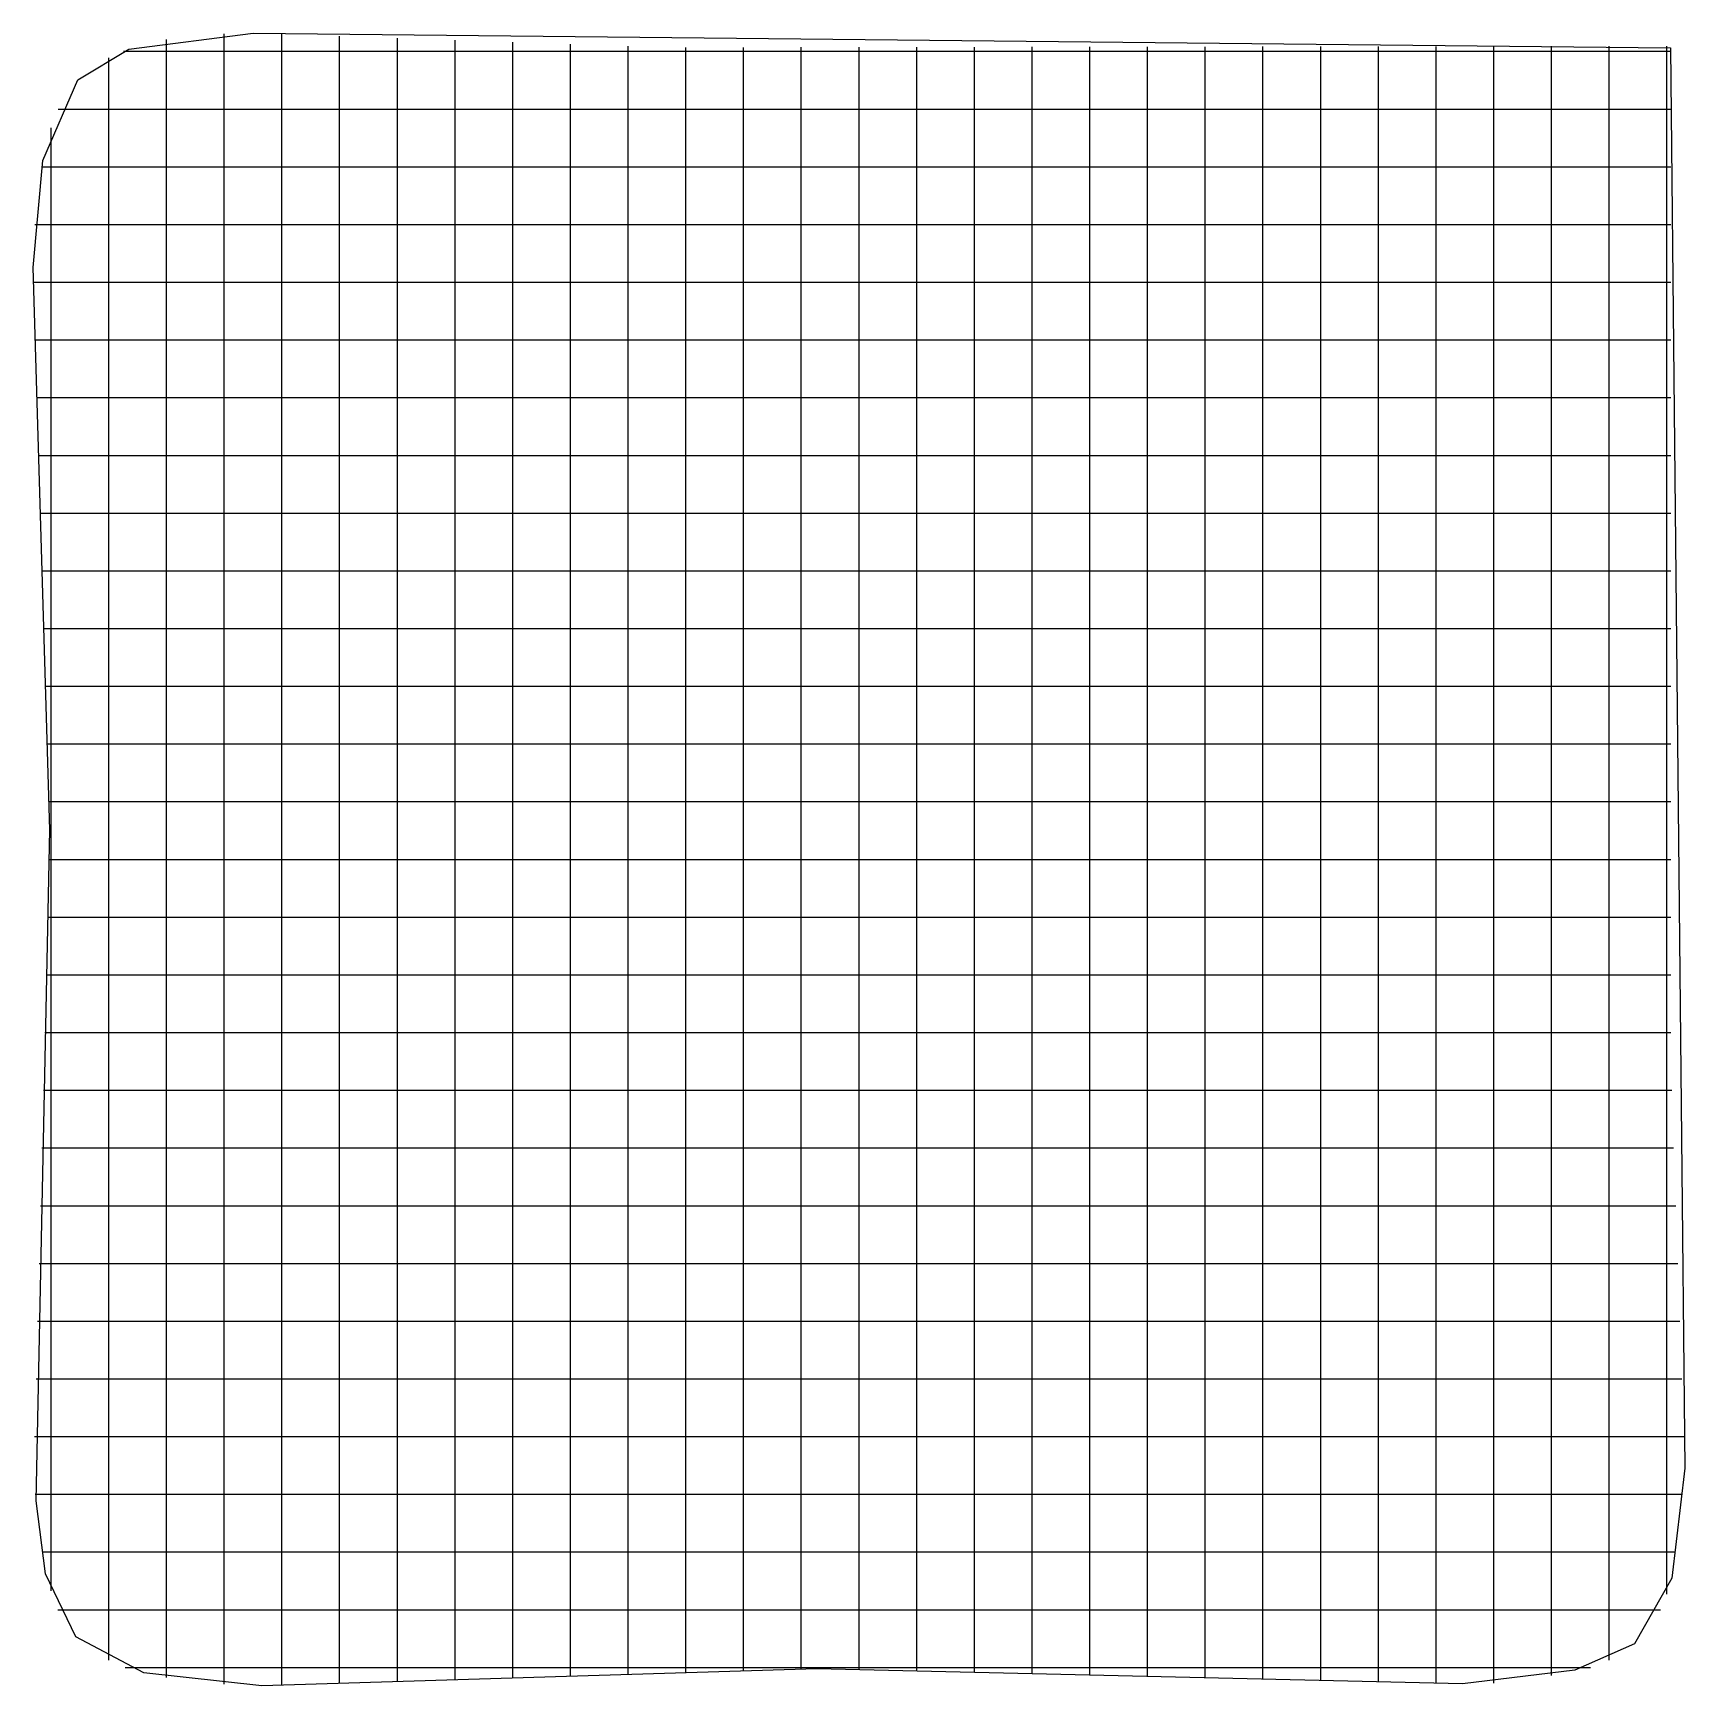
# Model space of a CAD drawing. Header units: metres. Extents: x 0.4 to 14.7, y 0.4 to 14.8.
import ezdxf

# ---------------------------------------------------------------- set-up
doc = ezdxf.new("R2010")
doc.units = ezdxf.units.M

msp = doc.modelspace()

# ---------------------------------------------------------------- linework, layer by layer
for p, q in [((1.593, 14.641), (1.593, 14.695)), ((1.593, 13.583), (1.593, 14.641)), ((2.093, 14.743), (2.093, 14.744)), ((2.093, 14.689), (2.093, 14.743)), ((2.093, 13.544), (2.093, 14.689)), ((2.593, 14.688), (2.593, 14.742)), ((2.593, 13.537), (2.593, 14.688)), ((3.093, 14.67), (3.093, 14.724)), ((3.093, 13.546), (3.093, 14.67)), ((3.593, 14.653), (3.593, 14.707)), ((3.593, 13.557), (3.593, 14.653)), ((4.093, 14.636), (4.093, 14.69)), ((4.093, 13.566), (4.093, 14.636)), ((4.593, 14.618), (4.593, 14.672)), ((4.593, 13.576), (4.593, 14.618)), ((5.093, 14.601), (5.093, 14.655)), ((5.593, 14.583), (5.593, 14.637)), ((6.093, 14.571), (6.093, 14.625)), ((6.593, 14.572), (6.593, 14.626)), ((7.093, 14.573), (7.093, 14.627)), ((7.593, 14.574), (7.593, 14.628)), ((8.093, 14.574), (8.093, 14.628)), ((8.593, 14.575), (8.593, 14.629)), ((9.093, 14.576), (9.093, 14.63)), ((9.593, 14.576), (9.593, 14.63)), ((10.093, 14.577), (10.093, 14.631)), ((10.593, 14.578), (10.593, 14.632)), ((11.093, 14.579), (11.093, 14.633)), ((11.593, 14.579), (11.593, 14.633)), ((12.093, 14.58), (12.093, 14.634)), ((12.593, 14.581), (12.593, 14.635)), ((13.093, 14.582), (13.093, 14.636)), ((13.593, 14.582), (13.593, 14.636)), ((14.093, 14.583), (14.093, 14.637)), ((14.593, 14.584), (14.593, 14.638)), ((1.093, 14.483), (1.093, 14.537)), ((1.093, 13.677), (1.093, 14.483)), ((1.221, 14.592), (1.275, 14.592)), ((1.221, 14.592), (1.275, 14.592)), ((1.275, 14.592), (1.689, 14.592)), ((1.689, 14.592), (1.935, 14.592)), ((1.935, 14.592), (2.206, 14.592)), ((2.206, 14.592), (3.435, 14.592)), ((3.435, 14.592), (3.489, 14.592)), ((3.489, 14.592), (3.735, 14.592)), ((3.735, 14.592), (4.006, 14.592)), ((4.006, 14.592), (5.235, 14.592)), ((5.093, 13.586), (5.093, 14.601)), ((5.235, 14.592), (5.289, 14.592)), ((5.289, 14.592), (5.535, 14.592)), ((5.535, 14.592), (5.688, 14.592)), ((5.593, 13.595), (5.593, 14.583)), ((5.688, 14.592), (5.742, 14.592)), ((5.742, 14.592), (6.971, 14.592)), ((6.093, 13.606), (6.093, 14.571)), ((6.593, 13.619), (6.593, 14.572)), ((6.971, 14.592), (7.242, 14.592)), ((7.093, 13.632), (7.093, 14.573)), ((7.242, 14.592), (7.488, 14.592)), ((7.488, 14.592), (7.542, 14.592)), ((7.542, 14.592), (8.771, 14.592)), ((7.593, 13.629), (7.593, 14.574)), ((8.093, 13.619), (8.093, 14.574)), ((8.593, 13.61), (8.593, 14.575)), ((8.771, 14.592), (9.042, 14.592)), ((9.042, 14.592), (9.288, 14.592)), ((9.093, 13.6), (9.093, 14.576)), ((9.288, 14.592), (9.342, 14.592)), ((9.342, 14.592), (10.571, 14.592)), ((9.593, 13.59), (9.593, 14.576)), ((10.093, 13.58), (10.093, 14.577)), ((10.571, 14.592), (10.842, 14.592)), ((10.593, 13.571), (10.593, 14.578)), ((10.842, 14.592), (11.088, 14.592)), ((11.088, 14.592), (11.142, 14.592)), ((11.093, 13.561), (11.093, 14.579)), ((11.142, 14.592), (12.371, 14.592)), ((11.593, 13.551), (11.593, 14.579)), ((12.093, 13.542), (12.093, 14.58)), ((12.371, 14.592), (12.642, 14.592)), ((12.593, 13.532), (12.593, 14.581)), ((12.642, 14.592), (12.888, 14.592)), ((12.888, 14.592), (12.942, 14.592)), ((12.942, 14.592), (14.171, 14.592)), ((13.093, 13.532), (13.093, 14.582)), ((13.593, 13.588), (13.593, 14.582)), ((14.093, 13.695), (14.093, 14.583)), ((14.171, 14.592), (14.38, 14.592)), ((14.38, 14.592), (14.626, 14.592)), ((14.593, 14.164), (14.593, 14.584)), ((0.654, 14.092), (0.708, 14.092)), ((0.654, 14.092), (0.708, 14.092)), ((0.708, 14.092), (1.587, 14.092)), ((1.587, 14.092), (1.858, 14.092)), ((1.858, 14.092), (2.103, 14.092)), ((2.103, 14.092), (2.158, 14.092)), ((2.158, 14.092), (3.387, 14.092)), ((3.387, 14.092), (3.658, 14.092)), ((3.658, 14.092), (3.903, 14.092)), ((3.903, 14.092), (3.958, 14.092)), ((3.958, 14.092), (5.187, 14.092)), ((5.187, 14.092), (5.458, 14.092)), ((5.458, 14.092), (5.703, 14.092)), ((5.703, 14.092), (5.758, 14.092)), ((5.758, 14.092), (6.987, 14.092)), ((6.987, 14.092), (7.258, 14.092)), ((7.258, 14.092), (7.503, 14.092)), ((7.503, 14.092), (7.558, 14.092)), ((7.558, 14.092), (8.787, 14.092)), ((8.787, 14.092), (9.058, 14.092)), ((9.058, 14.092), (9.303, 14.092)), ((9.303, 14.092), (9.358, 14.092)), ((9.358, 14.092), (10.587, 14.092)), ((10.587, 14.092), (10.858, 14.092)), ((10.858, 14.092), (11.103, 14.092)), ((11.103, 14.092), (11.158, 14.092)), ((11.158, 14.092), (12.387, 14.092)), ((12.387, 14.092), (12.658, 14.092)), ((12.658, 14.092), (12.903, 14.092)), ((12.903, 14.092), (12.958, 14.092)), ((12.958, 14.092), (14.187, 14.092)), ((14.187, 14.092), (14.38, 14.092)), ((14.38, 14.092), (14.626, 14.092)), ((14.593, 13.919), (14.593, 14.164)), ((0.593, 13.868), (0.593, 13.929)), ((14.593, 13.648), (14.593, 13.919)), ((0.593, 13.813), (0.593, 13.868)), ((0.593, 12.584), (0.593, 13.813)), ((1.093, 13.406), (1.093, 13.677)), ((6.093, 13.335), (6.093, 13.606)), ((6.593, 13.348), (6.593, 13.619)), ((7.093, 13.361), (7.093, 13.632)), ((7.593, 13.358), (7.593, 13.629)), ((8.093, 13.348), (8.093, 13.619)), ((8.593, 13.339), (8.593, 13.61)), ((14.093, 13.424), (14.093, 13.695)), ((14.593, 12.418), (14.593, 13.648)), ((0.511, 13.592), (0.565, 13.592)), ((0.511, 13.592), (0.565, 13.592)), ((0.565, 13.592), (1.561, 13.592)), ((1.561, 13.592), (1.832, 13.592)), ((1.593, 13.312), (1.593, 13.583)), ((1.832, 13.592), (2.077, 13.592)), ((2.077, 13.592), (2.132, 13.592)), ((2.093, 13.273), (2.093, 13.544)), ((2.132, 13.592), (3.361, 13.592)), ((2.593, 13.265), (2.593, 13.537)), ((3.093, 13.276), (3.093, 13.546)), ((3.361, 13.592), (3.632, 13.592)), ((3.593, 13.286), (3.593, 13.557)), ((3.632, 13.592), (3.877, 13.592)), ((3.877, 13.592), (3.932, 13.592)), ((3.932, 13.592), (5.161, 13.592)), ((4.093, 13.295), (4.093, 13.566)), ((4.593, 13.305), (4.593, 13.576)), ((5.093, 13.315), (5.093, 13.586)), ((5.161, 13.592), (5.432, 13.592)), ((5.432, 13.592), (5.677, 13.592)), ((5.593, 13.325), (5.593, 13.595)), ((5.677, 13.592), (5.732, 13.592)), ((5.732, 13.592), (6.961, 13.592)), ((6.961, 13.592), (7.232, 13.592)), ((7.232, 13.592), (7.477, 13.592)), ((7.477, 13.592), (7.532, 13.592)), ((7.532, 13.592), (8.761, 13.592)), ((8.761, 13.592), (9.032, 13.592)), ((9.032, 13.592), (9.277, 13.592)), ((9.093, 13.329), (9.093, 13.6)), ((9.277, 13.592), (9.332, 13.592)), ((9.332, 13.592), (10.561, 13.592)), ((9.593, 13.319), (9.593, 13.59)), ((10.093, 13.31), (10.093, 13.58)), ((10.561, 13.592), (10.832, 13.592)), ((10.593, 13.3), (10.593, 13.571)), ((10.832, 13.592), (11.077, 13.592)), ((11.077, 13.592), (11.132, 13.592)), ((11.093, 13.29), (11.093, 13.561)), ((11.132, 13.592), (12.361, 13.592)), ((11.593, 13.28), (11.593, 13.551)), ((12.093, 13.271), (12.093, 13.542)), ((12.361, 13.592), (12.632, 13.592)), ((12.593, 13.261), (12.593, 13.532)), ((12.632, 13.592), (12.877, 13.592)), ((12.877, 13.592), (12.932, 13.592)), ((12.932, 13.592), (14.161, 13.592)), ((13.093, 13.261), (13.093, 13.532)), ((13.593, 13.317), (13.593, 13.588)), ((14.161, 13.592), (14.38, 13.592)), ((14.38, 13.592), (14.626, 13.592)), ((1.093, 13.16), (1.093, 13.406)), ((5.593, 13.079), (5.593, 13.325)), ((6.093, 13.09), (6.093, 13.335)), ((6.593, 13.103), (6.593, 13.348)), ((7.093, 13.115), (7.093, 13.361)), ((7.593, 13.112), (7.593, 13.358)), ((8.093, 13.102), (8.093, 13.348)), ((8.593, 13.093), (8.593, 13.339)), ((9.093, 13.083), (9.093, 13.329)), ((9.593, 13.073), (9.593, 13.319)), ((13.593, 13.071), (13.593, 13.317)), ((14.093, 13.179), (14.093, 13.424)), ((1.593, 13.066), (1.593, 13.312)), ((2.093, 13.028), (2.093, 13.273)), ((2.593, 13.02), (2.593, 13.265)), ((3.093, 13.03), (3.093, 13.276)), ((3.593, 13.04), (3.593, 13.286)), ((4.093, 13.05), (4.093, 13.295)), ((4.593, 13.059), (4.593, 13.305)), ((5.093, 13.069), (5.093, 13.315)), ((10.093, 13.064), (10.093, 13.31)), ((10.593, 13.054), (10.593, 13.3)), ((11.093, 13.044), (11.093, 13.29)), ((11.593, 13.035), (11.593, 13.28)), ((12.093, 13.025), (12.093, 13.271)), ((12.593, 13.015), (12.593, 13.261)), ((13.093, 13.015), (13.093, 13.261)), ((14.093, 13.124), (14.093, 13.179)), ((0.451, 13.092), (0.505, 13.092)), ((0.451, 13.092), (0.505, 13.092)), ((0.505, 13.092), (1.55, 13.092)), ((1.093, 13.106), (1.093, 13.16)), ((1.093, 11.877), (1.093, 13.106)), ((1.55, 13.092), (1.821, 13.092)), ((1.593, 13.012), (1.593, 13.066)), ((1.821, 13.092), (2.067, 13.092)), ((2.067, 13.092), (2.121, 13.092)), ((2.121, 13.092), (3.35, 13.092)), ((3.35, 13.092), (3.621, 13.092)), ((3.593, 12.986), (3.593, 13.04)), ((3.621, 13.092), (3.867, 13.092)), ((3.867, 13.092), (3.921, 13.092)), ((3.921, 13.092), (5.15, 13.092)), ((4.093, 12.995), (4.093, 13.05)), ((4.593, 13.005), (4.593, 13.059)), ((5.093, 13.015), (5.093, 13.069)), ((5.15, 13.092), (5.421, 13.092)), ((5.421, 13.092), (5.667, 13.092)), ((5.593, 13.025), (5.593, 13.079)), ((5.667, 13.092), (5.721, 13.092)), ((5.721, 13.092), (6.95, 13.092)), ((6.093, 13.035), (6.093, 13.09)), ((6.093, 11.806), (6.093, 13.035)), ((6.593, 13.049), (6.593, 13.103)), ((6.593, 11.819), (6.593, 13.049)), ((6.95, 13.092), (7.221, 13.092)), ((7.093, 13.061), (7.093, 13.115)), ((7.093, 11.832), (7.093, 13.061)), ((7.221, 13.092), (7.467, 13.092)), ((7.467, 13.092), (7.521, 13.092)), ((7.521, 13.092), (8.75, 13.092)), ((7.593, 13.058), (7.593, 13.112)), ((7.593, 11.829), (7.593, 13.058)), ((8.093, 13.048), (8.093, 13.102)), ((8.093, 11.819), (8.093, 13.048)), ((8.593, 13.039), (8.593, 13.093)), ((8.593, 11.81), (8.593, 13.039)), ((8.75, 13.092), (9.021, 13.092)), ((9.021, 13.092), (9.267, 13.092)), ((9.093, 13.029), (9.093, 13.083)), ((9.267, 13.092), (9.321, 13.092)), ((9.321, 13.092), (10.55, 13.092)), ((9.593, 13.019), (9.593, 13.073)), ((10.093, 13.01), (10.093, 13.064)), ((10.55, 13.092), (10.821, 13.092)), ((10.593, 13), (10.593, 13.054)), ((10.821, 13.092), (11.067, 13.092)), ((11.067, 13.092), (11.121, 13.092)), ((11.093, 12.99), (11.093, 13.044)), ((11.121, 13.092), (12.35, 13.092)), ((11.593, 12.98), (11.593, 13.035)), ((12.35, 13.092), (12.621, 13.092)), ((12.621, 13.092), (12.867, 13.092)), ((12.867, 13.092), (12.921, 13.092)), ((12.921, 13.092), (14.15, 13.092)), ((13.593, 13.017), (13.593, 13.071)), ((14.093, 11.895), (14.093, 13.124)), ((14.15, 13.092), (14.38, 13.092)), ((14.38, 13.092), (14.626, 13.092)), ((1.593, 11.783), (1.593, 13.012)), ((2.093, 12.974), (2.093, 13.028)), ((2.093, 11.744), (2.093, 12.974)), ((2.593, 12.966), (2.593, 13.02)), ((2.593, 11.737), (2.593, 12.966)), ((3.093, 12.976), (3.093, 13.03)), ((3.093, 11.746), (3.093, 12.976)), ((3.593, 11.757), (3.593, 12.986)), ((4.093, 11.766), (4.093, 12.995)), ((4.593, 11.776), (4.593, 13.005)), ((5.093, 11.786), (5.093, 13.015)), ((5.593, 11.795), (5.593, 13.025)), ((9.093, 11.8), (9.093, 13.029)), ((9.593, 11.79), (9.593, 13.019)), ((10.093, 11.78), (10.093, 13.01)), ((10.593, 11.771), (10.593, 13)), ((11.093, 11.761), (11.093, 12.99)), ((11.593, 11.751), (11.593, 12.98)), ((12.093, 12.971), (12.093, 13.025)), ((12.093, 11.742), (12.093, 12.971)), ((12.593, 12.961), (12.593, 13.015)), ((12.593, 11.732), (12.593, 12.961)), ((13.093, 12.961), (13.093, 13.015)), ((13.093, 11.732), (13.093, 12.961)), ((13.593, 11.788), (13.593, 13.017)), ((0.438, 12.592), (0.492, 12.592)), ((0.438, 12.592), (0.492, 12.592)), ((0.492, 12.592), (1.548, 12.592)), ((0.593, 12.313), (0.593, 12.584)), ((1.548, 12.592), (1.818, 12.592)), ((1.818, 12.592), (2.064, 12.592)), ((2.064, 12.592), (2.118, 12.592)), ((2.118, 12.592), (3.348, 12.592)), ((3.348, 12.592), (3.618, 12.592)), ((3.618, 12.592), (3.864, 12.592)), ((3.864, 12.592), (3.918, 12.592)), ((3.918, 12.592), (5.148, 12.592)), ((5.148, 12.592), (5.418, 12.592)), ((5.418, 12.592), (5.664, 12.592)), ((5.664, 12.592), (5.718, 12.592)), ((5.718, 12.592), (6.948, 12.592)), ((6.948, 12.592), (7.218, 12.592)), ((7.218, 12.592), (7.464, 12.592)), ((7.464, 12.592), (7.518, 12.592)), ((7.518, 12.592), (8.748, 12.592)), ((8.748, 12.592), (9.018, 12.592)), ((9.018, 12.592), (9.264, 12.592)), ((9.264, 12.592), (9.318, 12.592)), ((9.318, 12.592), (10.548, 12.592)), ((10.548, 12.592), (10.818, 12.592)), ((10.818, 12.592), (11.064, 12.592)), ((11.064, 12.592), (11.118, 12.592)), ((11.118, 12.592), (12.348, 12.592)), ((12.348, 12.592), (12.618, 12.592)), ((12.618, 12.592), (12.864, 12.592)), ((12.864, 12.592), (12.918, 12.592)), ((12.918, 12.592), (14.148, 12.592)), ((14.148, 12.592), (14.38, 12.592)), ((14.38, 12.592), (14.626, 12.592)), ((14.593, 12.364), (14.593, 12.418)), ((14.593, 12.119), (14.593, 12.364)), ((0.593, 12.068), (0.593, 12.313)), ((0.453, 12.092), (0.507, 12.092)), ((0.453, 12.092), (0.507, 12.092)), ((0.507, 12.092), (1.55, 12.092)), ((0.593, 12.013), (0.593, 12.068)), ((1.55, 12.092), (1.821, 12.092)), ((1.821, 12.092), (2.067, 12.092)), ((2.067, 12.092), (2.121, 12.092)), ((2.121, 12.092), (3.35, 12.092)), ((3.35, 12.092), (3.621, 12.092)), ((3.621, 12.092), (3.867, 12.092)), ((3.867, 12.092), (3.921, 12.092)), ((3.921, 12.092), (5.15, 12.092)), ((5.15, 12.092), (5.421, 12.092)), ((5.421, 12.092), (5.667, 12.092)), ((5.667, 12.092), (5.721, 12.092)), ((5.721, 12.092), (6.95, 12.092)), ((6.95, 12.092), (7.221, 12.092)), ((7.221, 12.092), (7.467, 12.092)), ((7.467, 12.092), (7.521, 12.092)), ((7.521, 12.092), (8.75, 12.092)), ((8.75, 12.092), (9.021, 12.092)), ((9.021, 12.092), (9.267, 12.092)), ((9.267, 12.092), (9.321, 12.092)), ((9.321, 12.092), (10.55, 12.092)), ((10.55, 12.092), (10.821, 12.092)), ((10.821, 12.092), (11.067, 12.092)), ((11.067, 12.092), (11.121, 12.092)), ((11.121, 12.092), (12.35, 12.092)), ((12.35, 12.092), (12.621, 12.092)), ((12.621, 12.092), (12.867, 12.092)), ((12.867, 12.092), (12.921, 12.092)), ((12.921, 12.092), (14.15, 12.092)), ((14.15, 12.092), (14.38, 12.092)), ((14.38, 12.092), (14.626, 12.092)), ((14.593, 11.848), (14.593, 12.119)), ((0.593, 10.784), (0.593, 12.013)), ((14.093, 11.624), (14.093, 11.895)), ((1.093, 11.606), (1.093, 11.877)), ((1.593, 11.512), (1.593, 11.783)), ((2.093, 11.473), (2.093, 11.744)), ((3.093, 11.476), (3.093, 11.746)), ((3.593, 11.486), (3.593, 11.757)), ((4.093, 11.495), (4.093, 11.766)), ((4.593, 11.505), (4.593, 11.776)), ((5.093, 11.515), (5.093, 11.786)), ((5.593, 11.525), (5.593, 11.795)), ((6.093, 11.535), (6.093, 11.806)), ((6.593, 11.548), (6.593, 11.819)), ((7.093, 11.561), (7.093, 11.832)), ((7.593, 11.558), (7.593, 11.829)), ((8.093, 11.548), (8.093, 11.819)), ((8.593, 11.539), (8.593, 11.81)), ((9.093, 11.529), (9.093, 11.8)), ((9.593, 11.519), (9.593, 11.79)), ((10.093, 11.51), (10.093, 11.78)), ((10.593, 11.5), (10.593, 11.771)), ((11.093, 11.49), (11.093, 11.761)), ((11.593, 11.48), (11.593, 11.751)), ((12.093, 11.471), (12.093, 11.742)), ((13.593, 11.517), (13.593, 11.788)), ((14.593, 10.618), (14.593, 11.848)), ((1.093, 11.36), (1.093, 11.606)), ((2.593, 11.465), (2.593, 11.737)), ((12.593, 11.461), (12.593, 11.732)), ((13.093, 11.461), (13.093, 11.732)), ((14.093, 11.379), (14.093, 11.624)), ((0.468, 11.592), (0.522, 11.592)), ((0.468, 11.592), (0.522, 11.592)), ((0.522, 11.592), (1.553, 11.592)), ((1.553, 11.592), (1.824, 11.592)), ((1.593, 11.266), (1.593, 11.512)), ((1.824, 11.592), (2.07, 11.592)), ((2.07, 11.592), (2.124, 11.592)), ((2.093, 11.228), (2.093, 11.473)), ((2.124, 11.592), (3.353, 11.592)), ((2.593, 11.22), (2.593, 11.465)), ((3.093, 11.23), (3.093, 11.476)), ((3.353, 11.592), (3.624, 11.592)), ((3.593, 11.24), (3.593, 11.486)), ((3.624, 11.592), (3.87, 11.592)), ((3.87, 11.592), (3.924, 11.592)), ((3.924, 11.592), (5.153, 11.592)), ((4.093, 11.25), (4.093, 11.495)), ((4.593, 11.259), (4.593, 11.505)), ((5.093, 11.269), (5.093, 11.515)), ((5.153, 11.592), (5.424, 11.592)), ((5.424, 11.592), (5.67, 11.592)), ((5.593, 11.279), (5.593, 11.525)), ((5.67, 11.592), (5.724, 11.592)), ((5.724, 11.592), (6.953, 11.592)), ((6.093, 11.29), (6.093, 11.535)), ((6.593, 11.303), (6.593, 11.548)), ((6.953, 11.592), (7.224, 11.592)), ((7.093, 11.315), (7.093, 11.561)), ((7.224, 11.592), (7.47, 11.592)), ((7.47, 11.592), (7.524, 11.592)), ((7.524, 11.592), (8.753, 11.592)), ((7.593, 11.312), (7.593, 11.558)), ((8.093, 11.302), (8.093, 11.548)), ((8.593, 11.293), (8.593, 11.539)), ((8.753, 11.592), (9.024, 11.592)), ((9.024, 11.592), (9.27, 11.592)), ((9.093, 11.283), (9.093, 11.529)), ((9.27, 11.592), (9.324, 11.592)), ((9.324, 11.592), (10.553, 11.592)), ((9.593, 11.273), (9.593, 11.519)), ((10.093, 11.264), (10.093, 11.51)), ((10.553, 11.592), (10.824, 11.592)), ((10.593, 11.254), (10.593, 11.5)), ((10.824, 11.592), (11.07, 11.592)), ((11.07, 11.592), (11.124, 11.592)), ((11.093, 11.244), (11.093, 11.49)), ((11.124, 11.592), (12.353, 11.592)), ((11.593, 11.235), (11.593, 11.48)), ((12.093, 11.225), (12.093, 11.471)), ((12.353, 11.592), (12.624, 11.592)), ((12.593, 11.215), (12.593, 11.461)), ((12.624, 11.592), (12.87, 11.592)), ((12.87, 11.592), (12.924, 11.592)), ((12.924, 11.592), (14.153, 11.592)), ((13.093, 11.215), (13.093, 11.461)), ((13.593, 11.271), (13.593, 11.517)), ((14.153, 11.592), (14.38, 11.592)), ((14.38, 11.592), (14.626, 11.592)), ((1.093, 11.306), (1.093, 11.36)), ((7.093, 11.261), (7.093, 11.315)), ((7.593, 11.258), (7.593, 11.312)), ((14.093, 11.324), (14.093, 11.379)), ((14.093, 10.095), (14.093, 11.324)), ((1.093, 10.077), (1.093, 11.306)), ((1.593, 11.212), (1.593, 11.266)), ((1.593, 9.983), (1.593, 11.212)), ((2.093, 11.174), (2.093, 11.228)), ((2.093, 9.944), (2.093, 11.174)), ((2.593, 11.166), (2.593, 11.22)), ((3.093, 11.176), (3.093, 11.23)), ((3.093, 9.946), (3.093, 11.176)), ((3.593, 11.186), (3.593, 11.24)), ((3.593, 9.957), (3.593, 11.186)), ((4.093, 11.195), (4.093, 11.25)), ((4.093, 9.966), (4.093, 11.195)), ((4.593, 11.205), (4.593, 11.259)), ((4.593, 9.976), (4.593, 11.205)), ((5.093, 11.215), (5.093, 11.269)), ((5.093, 9.986), (5.093, 11.215)), ((5.593, 11.225), (5.593, 11.279)), ((5.593, 9.995), (5.593, 11.225)), ((6.093, 11.235), (6.093, 11.29)), ((6.093, 10.006), (6.093, 11.235)), ((6.593, 11.249), (6.593, 11.303)), ((6.593, 10.019), (6.593, 11.249)), ((7.093, 10.032), (7.093, 11.261)), ((7.593, 10.029), (7.593, 11.258)), ((8.093, 11.248), (8.093, 11.302)), ((8.093, 10.019), (8.093, 11.248)), ((8.593, 11.239), (8.593, 11.293)), ((8.593, 10.01), (8.593, 11.239)), ((9.093, 11.229), (9.093, 11.283)), ((9.093, 10), (9.093, 11.229)), ((9.593, 11.219), (9.593, 11.273)), ((9.593, 9.99), (9.593, 11.219)), ((10.093, 11.21), (10.093, 11.264)), ((10.093, 9.98), (10.093, 11.21)), ((10.593, 11.2), (10.593, 11.254)), ((10.593, 9.971), (10.593, 11.2)), ((11.093, 11.19), (11.093, 11.244)), ((11.093, 9.961), (11.093, 11.19)), ((11.593, 11.18), (11.593, 11.235)), ((11.593, 9.951), (11.593, 11.18)), ((12.093, 11.171), (12.093, 11.225)), ((12.093, 9.942), (12.093, 11.171)), ((12.593, 11.161), (12.593, 11.215)), ((13.093, 11.161), (13.093, 11.215)), ((13.593, 11.217), (13.593, 11.271)), ((13.593, 9.988), (13.593, 11.217)), ((0.484, 11.092), (0.538, 11.092)), ((0.484, 11.092), (0.538, 11.092)), ((0.538, 11.092), (1.556, 11.092)), ((1.556, 11.092), (1.827, 11.092)), ((1.827, 11.092), (2.073, 11.092)), ((2.073, 11.092), (2.127, 11.092)), ((2.127, 11.092), (3.356, 11.092)), ((2.593, 9.937), (2.593, 11.166)), ((3.356, 11.092), (3.627, 11.092)), ((3.627, 11.092), (3.873, 11.092)), ((3.873, 11.092), (3.927, 11.092)), ((3.927, 11.092), (5.156, 11.092)), ((5.156, 11.092), (5.427, 11.092)), ((5.427, 11.092), (5.673, 11.092)), ((5.673, 11.092), (5.727, 11.092)), ((5.727, 11.092), (6.956, 11.092)), ((6.956, 11.092), (7.227, 11.092)), ((7.227, 11.092), (7.473, 11.092)), ((7.473, 11.092), (7.527, 11.092)), ((7.527, 11.092), (8.756, 11.092)), ((8.756, 11.092), (9.027, 11.092)), ((9.027, 11.092), (9.273, 11.092)), ((9.273, 11.092), (9.327, 11.092)), ((9.327, 11.092), (10.556, 11.092)), ((10.556, 11.092), (10.827, 11.092)), ((10.827, 11.092), (11.073, 11.092)), ((11.073, 11.092), (11.127, 11.092)), ((11.127, 11.092), (12.356, 11.092)), ((12.356, 11.092), (12.627, 11.092)), ((12.593, 9.932), (12.593, 11.161)), ((12.627, 11.092), (12.873, 11.092)), ((12.873, 11.092), (12.927, 11.092)), ((12.927, 11.092), (14.156, 11.092)), ((13.093, 9.932), (13.093, 11.161)), ((14.156, 11.092), (14.38, 11.092)), ((14.38, 11.092), (14.626, 11.092)), ((0.593, 10.513), (0.593, 10.784)), ((14.593, 10.564), (14.593, 10.618)), ((0.499, 10.592), (0.553, 10.592)), ((0.499, 10.592), (0.553, 10.592)), ((0.553, 10.592), (1.559, 10.592)), ((0.593, 10.268), (0.593, 10.513)), ((1.559, 10.592), (1.83, 10.592)), ((1.83, 10.592), (2.075, 10.592)), ((2.075, 10.592), (2.13, 10.592)), ((2.13, 10.592), (3.359, 10.592)), ((3.359, 10.592), (3.63, 10.592)), ((3.63, 10.592), (3.875, 10.592)), ((3.875, 10.592), (3.93, 10.592)), ((3.93, 10.592), (5.159, 10.592)), ((5.159, 10.592), (5.43, 10.592)), ((5.43, 10.592), (5.675, 10.592)), ((5.675, 10.592), (5.73, 10.592)), ((5.73, 10.592), (6.959, 10.592)), ((6.959, 10.592), (7.23, 10.592)), ((7.23, 10.592), (7.475, 10.592)), ((7.475, 10.592), (7.53, 10.592)), ((7.53, 10.592), (8.759, 10.592)), ((8.759, 10.592), (9.03, 10.592)), ((9.03, 10.592), (9.275, 10.592)), ((9.275, 10.592), (9.33, 10.592)), ((9.33, 10.592), (10.559, 10.592)), ((10.559, 10.592), (10.83, 10.592)), ((10.83, 10.592), (11.075, 10.592)), ((11.075, 10.592), (11.13, 10.592)), ((11.13, 10.592), (12.359, 10.592)), ((12.359, 10.592), (12.63, 10.592)), ((12.63, 10.592), (12.875, 10.592)), ((12.875, 10.592), (12.93, 10.592)), ((12.93, 10.592), (14.159, 10.592)), ((14.159, 10.592), (14.38, 10.592)), ((14.38, 10.592), (14.626, 10.592)), ((14.593, 10.319), (14.593, 10.564)), ((14.593, 10.048), (14.593, 10.319)), ((0.593, 10.213), (0.593, 10.268)), ((0.593, 8.984), (0.593, 10.213)), ((0.514, 10.092), (0.568, 10.092)), ((0.514, 10.092), (0.568, 10.092)), ((0.568, 10.092), (1.561, 10.092)), ((1.093, 9.806), (1.093, 10.077)), ((1.561, 10.092), (1.832, 10.092)), ((1.832, 10.092), (2.078, 10.092)), ((2.078, 10.092), (2.132, 10.092)), ((2.132, 10.092), (3.361, 10.092)), ((3.361, 10.092), (3.632, 10.092)), ((3.632, 10.092), (3.878, 10.092)), ((3.878, 10.092), (3.932, 10.092)), ((3.932, 10.092), (5.161, 10.092)), ((5.161, 10.092), (5.432, 10.092)), ((5.432, 10.092), (5.678, 10.092)), ((5.678, 10.092), (5.732, 10.092)), ((5.732, 10.092), (6.961, 10.092)), ((6.961, 10.092), (7.232, 10.092)), ((7.093, 9.761), (7.093, 10.032)), ((7.232, 10.092), (7.478, 10.092)), ((7.478, 10.092), (7.532, 10.092)), ((7.532, 10.092), (8.761, 10.092)), ((7.593, 9.758), (7.593, 10.029)), ((8.761, 10.092), (9.032, 10.092)), ((9.032, 10.092), (9.278, 10.092)), ((9.278, 10.092), (9.332, 10.092)), ((9.332, 10.092), (10.561, 10.092)), ((10.561, 10.092), (10.832, 10.092)), ((10.832, 10.092), (11.078, 10.092)), ((11.078, 10.092), (11.132, 10.092)), ((11.132, 10.092), (12.361, 10.092)), ((12.361, 10.092), (12.632, 10.092)), ((12.632, 10.092), (12.878, 10.092)), ((12.878, 10.092), (12.932, 10.092)), ((12.932, 10.092), (14.161, 10.092)), ((14.093, 9.824), (14.093, 10.095)), ((14.161, 10.092), (14.38, 10.092)), ((14.38, 10.092), (14.626, 10.092)), ((14.593, 8.818), (14.593, 10.048)), ((1.593, 9.712), (1.593, 9.983)), ((2.093, 9.673), (2.093, 9.944)), ((2.593, 9.665), (2.593, 9.937)), ((3.093, 9.676), (3.093, 9.946)), ((3.593, 9.686), (3.593, 9.957)), ((4.093, 9.695), (4.093, 9.966)), ((4.593, 9.705), (4.593, 9.976)), ((5.093, 9.715), (5.093, 9.986)), ((5.593, 9.725), (5.593, 9.995)), ((6.093, 9.735), (6.093, 10.006)), ((6.593, 9.748), (6.593, 10.019)), ((8.093, 9.748), (8.093, 10.019)), ((8.593, 9.739), (8.593, 10.01)), ((9.093, 9.729), (9.093, 10)), ((9.593, 9.719), (9.593, 9.99)), ((10.093, 9.71), (10.093, 9.98)), ((10.593, 9.7), (10.593, 9.971)), ((11.093, 9.69), (11.093, 9.961)), ((11.593, 9.68), (11.593, 9.951)), ((12.093, 9.671), (12.093, 9.942)), ((12.593, 9.661), (12.593, 9.932)), ((13.093, 9.661), (13.093, 9.932)), ((13.593, 9.717), (13.593, 9.988)), ((1.093, 9.56), (1.093, 9.806)), ((6.593, 9.503), (6.593, 9.748)), ((7.093, 9.515), (7.093, 9.761)), ((7.593, 9.512), (7.593, 9.758)), ((8.093, 9.502), (8.093, 9.748)), ((8.593, 9.493), (8.593, 9.739)), ((14.093, 9.579), (14.093, 9.824)), ((1.593, 9.466), (1.593, 9.712)), ((2.093, 9.428), (2.093, 9.673)), ((2.593, 9.42), (2.593, 9.665)), ((3.093, 9.43), (3.093, 9.676)), ((3.593, 9.44), (3.593, 9.686)), ((4.093, 9.45), (4.093, 9.695)), ((4.593, 9.459), (4.593, 9.705)), ((5.093, 9.469), (5.093, 9.715)), ((5.593, 9.479), (5.593, 9.725)), ((6.093, 9.49), (6.093, 9.735)), ((9.093, 9.483), (9.093, 9.729)), ((9.593, 9.473), (9.593, 9.719)), ((10.093, 9.464), (10.093, 9.71)), ((10.593, 9.454), (10.593, 9.7)), ((11.093, 9.444), (11.093, 9.69)), ((11.593, 9.435), (11.593, 9.68)), ((12.093, 9.425), (12.093, 9.671)), ((12.593, 9.415), (12.593, 9.661)), ((13.093, 9.415), (13.093, 9.661)), ((13.593, 9.471), (13.593, 9.717)), ((0.529, 9.592), (0.583, 9.592)), ((0.529, 9.592), (0.583, 9.592)), ((0.583, 9.592), (1.564, 9.592)), ((1.093, 9.506), (1.093, 9.56)), ((1.093, 8.277), (1.093, 9.506)), ((1.564, 9.592), (1.835, 9.592)), ((1.593, 9.412), (1.593, 9.466)), ((1.835, 9.592), (2.081, 9.592)), ((2.081, 9.592), (2.135, 9.592)), ((2.135, 9.592), (3.364, 9.592)), ((3.364, 9.592), (3.635, 9.592)), ((3.635, 9.592), (3.881, 9.592)), ((3.881, 9.592), (3.935, 9.592)), ((3.935, 9.592), (5.164, 9.592)), ((4.593, 9.405), (4.593, 9.459)), ((5.093, 9.415), (5.093, 9.469)), ((5.164, 9.592), (5.435, 9.592)), ((5.435, 9.592), (5.681, 9.592)), ((5.593, 9.425), (5.593, 9.479)), ((5.681, 9.592), (5.735, 9.592)), ((5.735, 9.592), (6.964, 9.592)), ((6.093, 9.435), (6.093, 9.49)), ((6.593, 9.449), (6.593, 9.503)), ((6.964, 9.592), (7.235, 9.592)), ((7.093, 9.461), (7.093, 9.515)), ((7.093, 8.232), (7.093, 9.461)), ((7.235, 9.592), (7.481, 9.592)), ((7.481, 9.592), (7.535, 9.592)), ((7.535, 9.592), (8.764, 9.592)), ((7.593, 9.458), (7.593, 9.512)), ((7.593, 8.229), (7.593, 9.458)), ((8.093, 9.448), (8.093, 9.502)), ((8.593, 9.439), (8.593, 9.493)), ((8.764, 9.592), (9.035, 9.592)), ((9.035, 9.592), (9.281, 9.592)), ((9.093, 9.429), (9.093, 9.483)), ((9.281, 9.592), (9.335, 9.592)), ((9.335, 9.592), (10.564, 9.592)), ((9.593, 9.419), (9.593, 9.473)), ((10.093, 9.41), (10.093, 9.464)), ((10.564, 9.592), (10.835, 9.592)), ((10.593, 9.4), (10.593, 9.454)), ((10.835, 9.592), (11.081, 9.592)), ((11.081, 9.592), (11.135, 9.592)), ((11.135, 9.592), (12.364, 9.592)), ((12.364, 9.592), (12.635, 9.592)), ((12.635, 9.592), (12.881, 9.592)), ((12.881, 9.592), (12.935, 9.592)), ((12.935, 9.592), (14.164, 9.592)), ((13.593, 9.417), (13.593, 9.471)), ((14.093, 9.524), (14.093, 9.579)), ((14.093, 8.295), (14.093, 9.524)), ((14.164, 9.592), (14.38, 9.592)), ((14.38, 9.592), (14.626, 9.592)), ((1.593, 8.183), (1.593, 9.412)), ((2.093, 9.374), (2.093, 9.428)), ((2.093, 8.144), (2.093, 9.374)), ((2.593, 9.366), (2.593, 9.42)), ((2.593, 8.137), (2.593, 9.366)), ((3.093, 9.376), (3.093, 9.43)), ((3.093, 8.146), (3.093, 9.376)), ((3.593, 9.386), (3.593, 9.44)), ((3.593, 8.157), (3.593, 9.386)), ((4.093, 9.395), (4.093, 9.45)), ((4.093, 8.166), (4.093, 9.395)), ((4.593, 8.176), (4.593, 9.405)), ((5.093, 8.186), (5.093, 9.415)), ((5.593, 8.195), (5.593, 9.425)), ((6.093, 8.206), (6.093, 9.435)), ((6.593, 8.219), (6.593, 9.449)), ((8.093, 8.219), (8.093, 9.448)), ((8.593, 8.21), (8.593, 9.439)), ((9.093, 8.2), (9.093, 9.429)), ((9.593, 8.19), (9.593, 9.419)), ((10.093, 8.18), (10.093, 9.41)), ((10.593, 8.171), (10.593, 9.4)), ((11.093, 9.39), (11.093, 9.444)), ((11.093, 8.161), (11.093, 9.39)), ((11.593, 9.38), (11.593, 9.435)), ((11.593, 8.151), (11.593, 9.38)), ((12.093, 9.371), (12.093, 9.425)), ((12.093, 8.142), (12.093, 9.371)), ((12.593, 9.361), (12.593, 9.415)), ((12.593, 8.132), (12.593, 9.361)), ((13.093, 9.361), (13.093, 9.415)), ((13.093, 8.132), (13.093, 9.361)), ((13.593, 8.188), (13.593, 9.417)), ((0.545, 9.092), (0.599, 9.092)), ((0.545, 9.092), (0.599, 9.092)), ((0.599, 9.092), (1.567, 9.092)), ((1.567, 9.092), (1.838, 9.092)), ((1.838, 9.092), (2.084, 9.092)), ((2.084, 9.092), (2.138, 9.092)), ((2.138, 9.092), (3.367, 9.092)), ((3.367, 9.092), (3.638, 9.092)), ((3.638, 9.092), (3.884, 9.092)), ((3.884, 9.092), (3.938, 9.092)), ((3.938, 9.092), (5.167, 9.092)), ((5.167, 9.092), (5.438, 9.092)), ((5.438, 9.092), (5.684, 9.092)), ((5.684, 9.092), (5.738, 9.092)), ((5.738, 9.092), (6.967, 9.092)), ((6.967, 9.092), (7.238, 9.092)), ((7.238, 9.092), (7.484, 9.092)), ((7.484, 9.092), (7.538, 9.092)), ((7.538, 9.092), (8.767, 9.092)), ((8.767, 9.092), (9.038, 9.092)), ((9.038, 9.092), (9.284, 9.092)), ((9.284, 9.092), (9.338, 9.092)), ((9.338, 9.092), (10.567, 9.092)), ((10.567, 9.092), (10.838, 9.092)), ((10.838, 9.092), (11.084, 9.092)), ((11.084, 9.092), (11.138, 9.092)), ((11.138, 9.092), (12.367, 9.092)), ((12.367, 9.092), (12.638, 9.092)), ((12.638, 9.092), (12.884, 9.092)), ((12.884, 9.092), (12.938, 9.092)), ((12.938, 9.092), (14.167, 9.092)), ((14.167, 9.092), (14.38, 9.092)), ((14.38, 9.092), (14.626, 9.092)), ((0.593, 8.713), (0.593, 8.984)), ((14.593, 8.764), (14.593, 8.818)), ((14.593, 8.519), (14.593, 8.764)), ((0.56, 8.592), (0.614, 8.592)), ((0.56, 8.592), (0.614, 8.592)), ((0.593, 8.468), (0.593, 8.713)), ((0.614, 8.592), (1.57, 8.592)), ((1.57, 8.592), (1.841, 8.592)), ((1.841, 8.592), (2.086, 8.592)), ((2.086, 8.592), (2.141, 8.592)), ((2.141, 8.592), (3.37, 8.592)), ((3.37, 8.592), (3.641, 8.592)), ((3.641, 8.592), (3.886, 8.592)), ((3.886, 8.592), (3.941, 8.592)), ((3.941, 8.592), (5.17, 8.592)), ((5.17, 8.592), (5.441, 8.592)), ((5.441, 8.592), (5.686, 8.592)), ((5.686, 8.592), (5.741, 8.592)), ((5.741, 8.592), (6.97, 8.592)), ((6.97, 8.592), (7.241, 8.592)), ((7.241, 8.592), (7.486, 8.592)), ((7.486, 8.592), (7.541, 8.592)), ((7.541, 8.592), (8.77, 8.592)), ((8.77, 8.592), (9.041, 8.592)), ((9.041, 8.592), (9.286, 8.592)), ((9.286, 8.592), (9.341, 8.592)), ((9.341, 8.592), (10.57, 8.592)), ((10.57, 8.592), (10.841, 8.592)), ((10.841, 8.592), (11.086, 8.592)), ((11.086, 8.592), (11.141, 8.592)), ((11.141, 8.592), (12.37, 8.592)), ((12.37, 8.592), (12.641, 8.592)), ((12.641, 8.592), (12.886, 8.592)), ((12.886, 8.592), (12.941, 8.592)), ((12.941, 8.592), (14.17, 8.592)), ((14.17, 8.592), (14.38, 8.592)), ((14.38, 8.592), (14.626, 8.592)), ((0.593, 8.413), (0.593, 8.468)), ((14.593, 8.248), (14.593, 8.519)), ((0.593, 7.184), (0.593, 8.413)), ((1.093, 8.006), (1.093, 8.277)), ((1.593, 7.912), (1.593, 8.183)), ((4.093, 7.895), (4.093, 8.166)), ((4.593, 7.905), (4.593, 8.176)), ((5.093, 7.915), (5.093, 8.186)), ((5.593, 7.925), (5.593, 8.195)), ((6.093, 7.935), (6.093, 8.206)), ((6.593, 7.948), (6.593, 8.219)), ((7.093, 7.961), (7.093, 8.232)), ((7.593, 7.958), (7.593, 8.229)), ((8.093, 7.948), (8.093, 8.219)), ((8.593, 7.939), (8.593, 8.21)), ((9.093, 7.929), (9.093, 8.2)), ((9.593, 7.919), (9.593, 8.19)), ((10.093, 7.91), (10.093, 8.18)), ((10.593, 7.9), (10.593, 8.171)), ((13.593, 7.917), (13.593, 8.188)), ((14.093, 8.024), (14.093, 8.295)), ((14.593, 7.018), (14.593, 8.248)), ((0.575, 8.092), (0.629, 8.092)), ((0.575, 8.092), (0.629, 8.092)), ((0.629, 8.092), (1.572, 8.092)), ((1.572, 8.092), (1.843, 8.092)), ((1.843, 8.092), (2.089, 8.092)), ((2.089, 8.092), (2.143, 8.092)), ((2.093, 7.873), (2.093, 8.144)), ((2.143, 8.092), (3.372, 8.092)), ((2.593, 7.865), (2.593, 8.137)), ((3.093, 7.876), (3.093, 8.146)), ((3.372, 8.092), (3.643, 8.092)), ((3.593, 7.886), (3.593, 8.157)), ((3.643, 8.092), (3.889, 8.092)), ((3.889, 8.092), (3.943, 8.092)), ((3.943, 8.092), (5.172, 8.092)), ((5.172, 8.092), (5.443, 8.092)), ((5.443, 8.092), (5.689, 8.092)), ((5.689, 8.092), (5.743, 8.092)), ((5.743, 8.092), (6.972, 8.092)), ((6.972, 8.092), (7.243, 8.092)), ((7.243, 8.092), (7.489, 8.092)), ((7.489, 8.092), (7.543, 8.092)), ((7.543, 8.092), (8.772, 8.092)), ((8.772, 8.092), (9.043, 8.092)), ((9.043, 8.092), (9.289, 8.092)), ((9.289, 8.092), (9.343, 8.092)), ((9.343, 8.092), (10.572, 8.092)), ((10.572, 8.092), (10.843, 8.092)), ((10.843, 8.092), (11.089, 8.092)), ((11.089, 8.092), (11.143, 8.092)), ((11.093, 7.89), (11.093, 8.161)), ((11.143, 8.092), (12.372, 8.092)), ((11.593, 7.88), (11.593, 8.151)), ((12.093, 7.871), (12.093, 8.142)), ((12.372, 8.092), (12.643, 8.092)), ((12.593, 7.861), (12.593, 8.132)), ((12.643, 8.092), (12.889, 8.092)), ((12.889, 8.092), (12.943, 8.092)), ((12.943, 8.092), (14.172, 8.092)), ((13.093, 7.861), (13.093, 8.132)), ((14.093, 7.779), (14.093, 8.024)), ((14.172, 8.092), (14.38, 8.092)), ((14.38, 8.092), (14.626, 8.092)), ((1.093, 7.76), (1.093, 8.006)), ((1.593, 7.666), (1.593, 7.912)), ((3.093, 7.63), (3.093, 7.876)), ((3.593, 7.64), (3.593, 7.886)), ((4.093, 7.65), (4.093, 7.895)), ((4.593, 7.659), (4.593, 7.905)), ((5.093, 7.669), (5.093, 7.915)), ((5.593, 7.679), (5.593, 7.925)), ((6.093, 7.69), (6.093, 7.935)), ((6.593, 7.703), (6.593, 7.948)), ((7.093, 7.715), (7.093, 7.961)), ((7.593, 7.712), (7.593, 7.958)), ((8.093, 7.702), (8.093, 7.948)), ((8.593, 7.693), (8.593, 7.939)), ((9.093, 7.683), (9.093, 7.929)), ((9.593, 7.673), (9.593, 7.919)), ((10.093, 7.664), (10.093, 7.91)), ((10.593, 7.654), (10.593, 7.9)), ((11.093, 7.644), (11.093, 7.89)), ((11.593, 7.635), (11.593, 7.88)), ((13.593, 7.671), (13.593, 7.917)), ((1.093, 7.706), (1.093, 7.76)), ((2.093, 7.628), (2.093, 7.873)), ((2.593, 7.62), (2.593, 7.865)), ((12.093, 7.625), (12.093, 7.871)), ((12.593, 7.615), (12.593, 7.861)), ((13.093, 7.615), (13.093, 7.861)), ((14.093, 7.724), (14.093, 7.779)), ((0.576, 7.592), (0.63, 7.592)), ((0.576, 7.592), (0.63, 7.592)), ((0.63, 7.592), (1.572, 7.592)), ((1.093, 6.477), (1.093, 7.706)), ((1.572, 7.592), (1.844, 7.592)), ((1.593, 7.612), (1.593, 7.666)), ((1.593, 6.383), (1.593, 7.612)), ((1.844, 7.592), (2.089, 7.592)), ((2.089, 7.592), (2.143, 7.592)), ((2.093, 7.574), (2.093, 7.628)), ((2.143, 7.592), (3.372, 7.592)), ((2.593, 7.566), (2.593, 7.62)), ((3.093, 7.576), (3.093, 7.63)), ((3.372, 7.592), (3.644, 7.592)), ((3.593, 7.586), (3.593, 7.64)), ((3.644, 7.592), (3.889, 7.592)), ((3.889, 7.592), (3.943, 7.592)), ((3.943, 7.592), (5.172, 7.592)), ((4.093, 7.595), (4.093, 7.65)), ((4.093, 6.366), (4.093, 7.595)), ((4.593, 7.605), (4.593, 7.659)), ((4.593, 6.376), (4.593, 7.605)), ((5.093, 7.615), (5.093, 7.669)), ((5.093, 6.386), (5.093, 7.615)), ((5.172, 7.592), (5.444, 7.592)), ((5.444, 7.592), (5.689, 7.592)), ((5.593, 7.625), (5.593, 7.679)), ((5.593, 6.395), (5.593, 7.625)), ((5.689, 7.592), (5.743, 7.592)), ((5.743, 7.592), (6.972, 7.592)), ((6.093, 7.635), (6.093, 7.69)), ((6.093, 6.406), (6.093, 7.635)), ((6.593, 7.649), (6.593, 7.703)), ((6.593, 6.419), (6.593, 7.649)), ((6.972, 7.592), (7.244, 7.592)), ((7.093, 7.661), (7.093, 7.715)), ((7.093, 6.432), (7.093, 7.661)), ((7.244, 7.592), (7.489, 7.592)), ((7.489, 7.592), (7.543, 7.592)), ((7.543, 7.592), (8.772, 7.592)), ((7.593, 7.658), (7.593, 7.712)), ((7.593, 6.429), (7.593, 7.658)), ((8.093, 7.648), (8.093, 7.702)), ((8.093, 6.419), (8.093, 7.648)), ((8.593, 7.639), (8.593, 7.693)), ((8.593, 6.41), (8.593, 7.639)), ((8.772, 7.592), (9.044, 7.592)), ((9.044, 7.592), (9.289, 7.592)), ((9.093, 7.629), (9.093, 7.683)), ((9.093, 6.4), (9.093, 7.629)), ((9.289, 7.592), (9.343, 7.592)), ((9.343, 7.592), (10.572, 7.592)), ((9.593, 7.619), (9.593, 7.673)), ((9.593, 6.39), (9.593, 7.619)), ((10.093, 7.61), (10.093, 7.664)), ((10.093, 6.38), (10.093, 7.61)), ((10.572, 7.592), (10.844, 7.592)), ((10.593, 7.6), (10.593, 7.654)), ((10.593, 6.371), (10.593, 7.6)), ((10.844, 7.592), (11.089, 7.592)), ((11.089, 7.592), (11.143, 7.592)), ((11.093, 7.59), (11.093, 7.644)), ((11.093, 6.361), (11.093, 7.59)), ((11.143, 7.592), (12.372, 7.592)), ((11.593, 7.58), (11.593, 7.635)), ((12.093, 7.571), (12.093, 7.625)), ((12.372, 7.592), (12.644, 7.592)), ((12.593, 7.561), (12.593, 7.615)), ((12.644, 7.592), (12.889, 7.592)), ((12.889, 7.592), (12.943, 7.592)), ((12.943, 7.592), (14.172, 7.592)), ((13.093, 7.561), (13.093, 7.615)), ((13.593, 7.617), (13.593, 7.671)), ((13.593, 6.388), (13.593, 7.617)), ((14.093, 6.495), (14.093, 7.724)), ((14.172, 7.592), (14.38, 7.592)), ((14.38, 7.592), (14.626, 7.592)), ((2.093, 6.344), (2.093, 7.574)), ((2.593, 6.337), (2.593, 7.566)), ((3.093, 6.346), (3.093, 7.576)), ((3.593, 6.357), (3.593, 7.586)), ((11.593, 6.351), (11.593, 7.58)), ((12.093, 6.342), (12.093, 7.571)), ((12.593, 6.332), (12.593, 7.561)), ((13.093, 6.332), (13.093, 7.561)), ((0.593, 6.913), (0.593, 7.184)), ((0.564, 7.092), (0.618, 7.092)), ((0.564, 7.092), (0.618, 7.092)), ((0.618, 7.092), (1.57, 7.092)), ((1.57, 7.092), (1.841, 7.092)), ((1.841, 7.092), (2.087, 7.092)), ((2.087, 7.092), (2.141, 7.092)), ((2.141, 7.092), (3.37, 7.092)), ((3.37, 7.092), (3.641, 7.092)), ((3.641, 7.092), (3.887, 7.092)), ((3.887, 7.092), (3.941, 7.092)), ((3.941, 7.092), (5.17, 7.092)), ((5.17, 7.092), (5.441, 7.092)), ((5.441, 7.092), (5.687, 7.092)), ((5.687, 7.092), (5.741, 7.092)), ((5.741, 7.092), (6.97, 7.092)), ((6.97, 7.092), (7.241, 7.092)), ((7.241, 7.092), (7.487, 7.092)), ((7.487, 7.092), (7.541, 7.092)), ((7.541, 7.092), (8.77, 7.092)), ((8.77, 7.092), (9.041, 7.092)), ((9.041, 7.092), (9.287, 7.092)), ((9.287, 7.092), (9.341, 7.092)), ((9.341, 7.092), (10.57, 7.092)), ((10.57, 7.092), (10.841, 7.092)), ((10.841, 7.092), (11.087, 7.092)), ((11.087, 7.092), (11.141, 7.092)), ((11.141, 7.092), (12.37, 7.092)), ((12.37, 7.092), (12.641, 7.092)), ((12.641, 7.092), (12.887, 7.092)), ((12.887, 7.092), (12.941, 7.092)), ((12.941, 7.092), (14.17, 7.092)), ((14.17, 7.092), (14.38, 7.092)), ((14.38, 7.092), (14.626, 7.092)), ((14.593, 6.964), (14.593, 7.018)), ((0.593, 6.668), (0.593, 6.913)), ((14.593, 6.719), (14.593, 6.964)), ((0.551, 6.592), (0.605, 6.592)), ((0.551, 6.592), (0.605, 6.592)), ((0.593, 6.613), (0.593, 6.668)), ((0.593, 5.384), (0.593, 6.613)), ((0.605, 6.592), (1.568, 6.592)), ((1.568, 6.592), (1.839, 6.592)), ((1.839, 6.592), (2.085, 6.592)), ((2.085, 6.592), (2.139, 6.592)), ((2.139, 6.592), (3.368, 6.592)), ((3.368, 6.592), (3.639, 6.592)), ((3.639, 6.592), (3.885, 6.592)), ((3.885, 6.592), (3.939, 6.592)), ((3.939, 6.592), (5.168, 6.592)), ((5.168, 6.592), (5.439, 6.592)), ((5.439, 6.592), (5.685, 6.592)), ((5.685, 6.592), (5.739, 6.592)), ((5.739, 6.592), (6.968, 6.592)), ((6.968, 6.592), (7.239, 6.592)), ((7.239, 6.592), (7.485, 6.592)), ((7.485, 6.592), (7.539, 6.592)), ((7.539, 6.592), (8.768, 6.592)), ((8.768, 6.592), (9.039, 6.592)), ((9.039, 6.592), (9.285, 6.592)), ((9.285, 6.592), (9.339, 6.592)), ((9.339, 6.592), (10.568, 6.592)), ((10.568, 6.592), (10.839, 6.592)), ((10.839, 6.592), (11.085, 6.592)), ((11.085, 6.592), (11.139, 6.592)), ((11.139, 6.592), (12.368, 6.592)), ((12.368, 6.592), (12.639, 6.592)), ((12.639, 6.592), (12.885, 6.592)), ((12.885, 6.592), (12.939, 6.592)), ((12.939, 6.592), (14.168, 6.592)), ((14.168, 6.592), (14.38, 6.592)), ((14.38, 6.592), (14.626, 6.592)), ((14.593, 6.448), (14.593, 6.719)), ((1.093, 6.206), (1.093, 6.477)), ((14.093, 6.224), (14.093, 6.495)), ((14.593, 5.218), (14.593, 6.448)), ((1.593, 6.112), (1.593, 6.383)), ((2.093, 6.073), (2.093, 6.344)), ((2.593, 6.065), (2.593, 6.337)), ((3.093, 6.076), (3.093, 6.346)), ((3.593, 6.086), (3.593, 6.357)), ((4.093, 6.095), (4.093, 6.366)), ((4.593, 6.105), (4.593, 6.376)), ((5.093, 6.115), (5.093, 6.386)), ((5.593, 6.125), (5.593, 6.395)), ((6.093, 6.135), (6.093, 6.406)), ((6.593, 6.148), (6.593, 6.419)), ((7.093, 6.161), (7.093, 6.432)), ((7.593, 6.158), (7.593, 6.429)), ((8.093, 6.148), (8.093, 6.419)), ((8.593, 6.139), (8.593, 6.41)), ((9.093, 6.129), (9.093, 6.4)), ((9.593, 6.119), (9.593, 6.39)), ((10.093, 6.11), (10.093, 6.38)), ((10.593, 6.1), (10.593, 6.371)), ((11.093, 6.09), (11.093, 6.361)), ((11.593, 6.08), (11.593, 6.351)), ((12.093, 6.071), (12.093, 6.342)), ((12.593, 6.061), (12.593, 6.332)), ((13.093, 6.061), (13.093, 6.332)), ((13.593, 6.117), (13.593, 6.388)), ((1.093, 5.96), (1.093, 6.206)), ((7.093, 5.915), (7.093, 6.161)), ((7.593, 5.912), (7.593, 6.158)), ((14.093, 5.979), (14.093, 6.224)), ((0.539, 6.092), (0.593, 6.092)), ((0.539, 6.092), (0.593, 6.092)), ((0.593, 6.092), (1.566, 6.092)), ((1.566, 6.092), (1.837, 6.092)), ((1.593, 5.866), (1.593, 6.112)), ((1.837, 6.092), (2.083, 6.092)), ((2.083, 6.092), (2.137, 6.092)), ((2.093, 5.828), (2.093, 6.073)), ((2.137, 6.092), (3.366, 6.092)), ((2.593, 5.82), (2.593, 6.065)), ((3.093, 5.83), (3.093, 6.076)), ((3.366, 6.092), (3.637, 6.092)), ((3.593, 5.84), (3.593, 6.086)), ((3.637, 6.092), (3.883, 6.092)), ((3.883, 6.092), (3.937, 6.092)), ((3.937, 6.092), (5.166, 6.092)), ((4.093, 5.85), (4.093, 6.095)), ((4.593, 5.859), (4.593, 6.105)), ((5.093, 5.869), (5.093, 6.115)), ((5.166, 6.092), (5.437, 6.092)), ((5.437, 6.092), (5.683, 6.092)), ((5.593, 5.879), (5.593, 6.125)), ((5.683, 6.092), (5.737, 6.092)), ((5.737, 6.092), (6.966, 6.092)), ((6.093, 5.89), (6.093, 6.135)), ((6.593, 5.903), (6.593, 6.148)), ((6.966, 6.092), (7.237, 6.092)), ((7.237, 6.092), (7.483, 6.092)), ((7.483, 6.092), (7.537, 6.092)), ((7.537, 6.092), (8.766, 6.092)), ((8.093, 5.902), (8.093, 6.148)), ((8.593, 5.893), (8.593, 6.139)), ((8.766, 6.092), (9.037, 6.092)), ((9.037, 6.092), (9.283, 6.092)), ((9.093, 5.883), (9.093, 6.129)), ((9.283, 6.092), (9.337, 6.092)), ((9.337, 6.092), (10.566, 6.092)), ((9.593, 5.873), (9.593, 6.119)), ((10.093, 5.864), (10.093, 6.11)), ((10.566, 6.092), (10.837, 6.092)), ((10.593, 5.854), (10.593, 6.1)), ((10.837, 6.092), (11.083, 6.092)), ((11.083, 6.092), (11.137, 6.092)), ((11.093, 5.844), (11.093, 6.09)), ((11.137, 6.092), (12.366, 6.092)), ((11.593, 5.835), (11.593, 6.08)), ((12.093, 5.825), (12.093, 6.071)), ((12.366, 6.092), (12.637, 6.092)), ((12.593, 5.815), (12.593, 6.061)), ((12.637, 6.092), (12.883, 6.092)), ((12.883, 6.092), (12.937, 6.092)), ((12.937, 6.092), (14.166, 6.092)), ((13.093, 5.815), (13.093, 6.061)), ((13.593, 5.871), (13.593, 6.117)), ((14.166, 6.092), (14.38, 6.092)), ((14.38, 6.092), (14.626, 6.092)), ((1.093, 5.906), (1.093, 5.96)), ((1.093, 4.677), (1.093, 5.906)), ((5.593, 5.825), (5.593, 5.879)), ((6.093, 5.835), (6.093, 5.89)), ((6.593, 5.849), (6.593, 5.903)), ((7.093, 5.861), (7.093, 5.915)), ((7.593, 5.858), (7.593, 5.912)), ((8.093, 5.848), (8.093, 5.902)), ((8.593, 5.839), (8.593, 5.893)), ((9.093, 5.829), (9.093, 5.883)), ((9.593, 5.819), (9.593, 5.873)), ((13.593, 5.817), (13.593, 5.871)), ((14.093, 5.924), (14.093, 5.979)), ((14.093, 4.695), (14.093, 5.924)), ((1.593, 5.812), (1.593, 5.866)), ((1.593, 4.583), (1.593, 5.812)), ((2.093, 5.774), (2.093, 5.828)), ((2.093, 4.544), (2.093, 5.774)), ((2.593, 5.766), (2.593, 5.82)), ((2.593, 4.537), (2.593, 5.766)), ((3.093, 5.776), (3.093, 5.83)), ((3.093, 4.546), (3.093, 5.776)), ((3.593, 5.786), (3.593, 5.84)), ((3.593, 4.557), (3.593, 5.786)), ((4.093, 5.795), (4.093, 5.85)), ((4.093, 4.566), (4.093, 5.795)), ((4.593, 5.805), (4.593, 5.859)), ((4.593, 4.576), (4.593, 5.805)), ((5.093, 5.815), (5.093, 5.869)), ((5.093, 4.586), (5.093, 5.815)), ((5.593, 4.595), (5.593, 5.825)), ((6.093, 4.606), (6.093, 5.835)), ((6.593, 4.619), (6.593, 5.849)), ((7.093, 4.632), (7.093, 5.861)), ((7.593, 4.629), (7.593, 5.858)), ((8.093, 4.619), (8.093, 5.848)), ((8.593, 4.61), (8.593, 5.839)), ((9.093, 4.6), (9.093, 5.829)), ((9.593, 4.59), (9.593, 5.819)), ((10.093, 5.81), (10.093, 5.864)), ((10.093, 4.58), (10.093, 5.81)), ((10.593, 5.8), (10.593, 5.854)), ((10.593, 4.571), (10.593, 5.8)), ((11.093, 5.79), (11.093, 5.844)), ((11.093, 4.561), (11.093, 5.79)), ((11.593, 5.78), (11.593, 5.835)), ((11.593, 4.551), (11.593, 5.78)), ((12.093, 5.771), (12.093, 5.825)), ((12.093, 4.542), (12.093, 5.771)), ((12.593, 5.761), (12.593, 5.815)), ((12.593, 4.532), (12.593, 5.761)), ((13.093, 5.761), (13.093, 5.815)), ((13.093, 4.532), (13.093, 5.761)), ((13.593, 4.588), (13.593, 5.817)), ((0.526, 5.592), (0.58, 5.592)), ((0.526, 5.592), (0.58, 5.592)), ((0.58, 5.592), (1.57, 5.592)), ((1.57, 5.592), (1.841, 5.592)), ((1.841, 5.592), (2.087, 5.592)), ((2.087, 5.592), (2.141, 5.592)), ((2.141, 5.592), (3.37, 5.592)), ((3.37, 5.592), (3.641, 5.592)), ((3.641, 5.592), (3.887, 5.592)), ((3.887, 5.592), (3.941, 5.592)), ((3.941, 5.592), (5.17, 5.592)), ((5.17, 5.592), (5.441, 5.592)), ((5.441, 5.592), (5.687, 5.592)), ((5.687, 5.592), (5.741, 5.592)), ((5.741, 5.592), (6.97, 5.592)), ((6.97, 5.592), (7.241, 5.592)), ((7.241, 5.592), (7.487, 5.592)), ((7.487, 5.592), (7.541, 5.592)), ((7.541, 5.592), (8.77, 5.592)), ((8.77, 5.592), (9.041, 5.592)), ((9.041, 5.592), (9.287, 5.592)), ((9.287, 5.592), (9.341, 5.592)), ((9.341, 5.592), (10.57, 5.592)), ((10.57, 5.592), (10.841, 5.592)), ((10.841, 5.592), (11.087, 5.592)), ((11.087, 5.592), (11.141, 5.592)), ((11.141, 5.592), (12.37, 5.592)), ((12.37, 5.592), (12.641, 5.592)), ((12.641, 5.592), (12.887, 5.592)), ((12.887, 5.592), (12.941, 5.592)), ((12.941, 5.592), (14.17, 5.592)), ((14.17, 5.592), (14.388, 5.592)), ((14.388, 5.592), (14.634, 5.592)), ((0.593, 5.113), (0.593, 5.384)), ((14.593, 5.164), (14.593, 5.218)), ((14.593, 4.919), (14.593, 5.164)), ((0.513, 5.092), (0.567, 5.092)), ((0.513, 5.092), (0.567, 5.092)), ((0.567, 5.092), (1.582, 5.092)), ((0.593, 4.868), (0.593, 5.113)), ((1.582, 5.092), (1.853, 5.092)), ((1.853, 5.092), (2.099, 5.092)), ((2.099, 5.092), (2.153, 5.092)), ((2.153, 5.092), (3.382, 5.092)), ((3.382, 5.092), (3.653, 5.092)), ((3.653, 5.092), (3.899, 5.092)), ((3.899, 5.092), (3.953, 5.092)), ((3.953, 5.092), (5.182, 5.092)), ((5.182, 5.092), (5.453, 5.092)), ((5.453, 5.092), (5.699, 5.092)), ((5.699, 5.092), (5.753, 5.092)), ((5.753, 5.092), (6.982, 5.092)), ((6.982, 5.092), (7.253, 5.092)), ((7.253, 5.092), (7.499, 5.092)), ((7.499, 5.092), (7.553, 5.092)), ((7.553, 5.092), (8.782, 5.092)), ((8.782, 5.092), (9.053, 5.092)), ((9.053, 5.092), (9.299, 5.092)), ((9.299, 5.092), (9.353, 5.092)), ((9.353, 5.092), (10.582, 5.092)), ((10.582, 5.092), (10.853, 5.092)), ((10.853, 5.092), (11.099, 5.092)), ((11.099, 5.092), (11.153, 5.092)), ((11.153, 5.092), (12.382, 5.092)), ((12.382, 5.092), (12.653, 5.092)), ((12.653, 5.092), (12.899, 5.092)), ((12.899, 5.092), (12.953, 5.092)), ((12.953, 5.092), (14.182, 5.092)), ((14.182, 5.092), (14.405, 5.092)), ((14.405, 5.092), (14.651, 5.092)), ((14.593, 4.648), (14.593, 4.919)), ((0.593, 4.813), (0.593, 4.868)), ((0.593, 3.584), (0.593, 4.813)), ((0.501, 4.592), (0.555, 4.592)), ((0.501, 4.592), (0.555, 4.592)), ((0.555, 4.592), (1.594, 4.592)), ((1.093, 4.406), (1.093, 4.677)), ((1.593, 4.312), (1.593, 4.583)), ((1.594, 4.592), (1.865, 4.592)), ((1.865, 4.592), (2.111, 4.592)), ((2.111, 4.592), (2.165, 4.592)), ((2.165, 4.592), (3.394, 4.592)), ((3.394, 4.592), (3.665, 4.592)), ((3.665, 4.592), (3.911, 4.592)), ((3.911, 4.592), (3.965, 4.592)), ((3.965, 4.592), (5.194, 4.592)), ((5.093, 4.315), (5.093, 4.586)), ((5.194, 4.592), (5.465, 4.592)), ((5.465, 4.592), (5.711, 4.592)), ((5.593, 4.325), (5.593, 4.595)), ((5.711, 4.592), (5.765, 4.592)), ((5.765, 4.592), (6.994, 4.592)), ((6.093, 4.335), (6.093, 4.606)), ((6.593, 4.348), (6.593, 4.619)), ((6.994, 4.592), (7.265, 4.592)), ((7.093, 4.361), (7.093, 4.632)), ((7.265, 4.592), (7.511, 4.592)), ((7.511, 4.592), (7.565, 4.592)), ((7.565, 4.592), (8.794, 4.592)), ((7.593, 4.358), (7.593, 4.629)), ((8.093, 4.348), (8.093, 4.619)), ((8.593, 4.339), (8.593, 4.61)), ((8.794, 4.592), (9.065, 4.592)), ((9.065, 4.592), (9.311, 4.592)), ((9.093, 4.329), (9.093, 4.6)), ((9.311, 4.592), (9.365, 4.592)), ((9.365, 4.592), (10.594, 4.592)), ((9.593, 4.319), (9.593, 4.59)), ((10.594, 4.592), (10.865, 4.592)), ((10.865, 4.592), (11.111, 4.592)), ((11.111, 4.592), (11.165, 4.592)), ((11.165, 4.592), (12.394, 4.592)), ((12.394, 4.592), (12.665, 4.592)), ((12.665, 4.592), (12.911, 4.592)), ((12.911, 4.592), (12.965, 4.592)), ((12.965, 4.592), (14.194, 4.592)), ((13.593, 4.317), (13.593, 4.588)), ((14.093, 4.424), (14.093, 4.695)), ((14.194, 4.592), (14.423, 4.592)), ((14.423, 4.592), (14.669, 4.592)), ((14.593, 3.418), (14.593, 4.648)), ((2.093, 4.273), (2.093, 4.544)), ((2.593, 4.265), (2.593, 4.537)), ((3.093, 4.276), (3.093, 4.546)), ((3.593, 4.286), (3.593, 4.557)), ((4.093, 4.295), (4.093, 4.566)), ((4.593, 4.305), (4.593, 4.576)), ((10.093, 4.31), (10.093, 4.58)), ((10.593, 4.3), (10.593, 4.571)), ((11.093, 4.29), (11.093, 4.561)), ((11.593, 4.28), (11.593, 4.551)), ((12.093, 4.271), (12.093, 4.542)), ((12.593, 4.261), (12.593, 4.532)), ((13.093, 4.261), (13.093, 4.532)), ((1.093, 4.16), (1.093, 4.406)), ((1.593, 4.066), (1.593, 4.312)), ((4.593, 4.059), (4.593, 4.305)), ((5.093, 4.069), (5.093, 4.315)), ((5.593, 4.079), (5.593, 4.325)), ((6.093, 4.09), (6.093, 4.335)), ((6.593, 4.103), (6.593, 4.348)), ((7.093, 4.115), (7.093, 4.361)), ((7.593, 4.112), (7.593, 4.358)), ((8.093, 4.102), (8.093, 4.348)), ((8.593, 4.093), (8.593, 4.339)), ((9.093, 4.083), (9.093, 4.329)), ((9.593, 4.073), (9.593, 4.319)), ((10.093, 4.064), (10.093, 4.31)), ((10.593, 4.054), (10.593, 4.3)), ((13.593, 4.071), (13.593, 4.317)), ((14.093, 4.179), (14.093, 4.424)), ((1.093, 4.106), (1.093, 4.16)), ((2.093, 4.028), (2.093, 4.273)), ((2.593, 4.02), (2.593, 4.265)), ((3.093, 4.03), (3.093, 4.276)), ((3.593, 4.04), (3.593, 4.286)), ((4.093, 4.05), (4.093, 4.295)), ((11.093, 4.044), (11.093, 4.29)), ((11.593, 4.035), (11.593, 4.28)), ((12.093, 4.025), (12.093, 4.271)), ((12.593, 4.015), (12.593, 4.261)), ((13.093, 4.015), (13.093, 4.261)), ((14.093, 4.124), (14.093, 4.179)), ((0.488, 4.092), (0.542, 4.092)), ((0.488, 4.092), (0.542, 4.092)), ((0.542, 4.092), (1.607, 4.092)), ((1.093, 2.877), (1.093, 4.106)), ((1.593, 4.012), (1.593, 4.066)), ((1.593, 2.783), (1.593, 4.012)), ((1.607, 4.092), (1.878, 4.092)), ((1.878, 4.092), (2.122, 4.092)), ((2.093, 3.974), (2.093, 4.028)), ((2.122, 4.092), (2.177, 4.092)), ((2.177, 4.092), (3.407, 4.092)), ((2.593, 3.966), (2.593, 4.02)), ((3.093, 3.976), (3.093, 4.03)), ((3.407, 4.092), (3.678, 4.092)), ((3.593, 3.986), (3.593, 4.04)), ((3.678, 4.092), (3.922, 4.092)), ((3.922, 4.092), (3.977, 4.092)), ((3.977, 4.092), (5.207, 4.092)), ((4.093, 3.995), (4.093, 4.05)), ((4.593, 4.005), (4.593, 4.059)), ((5.093, 4.015), (5.093, 4.069)), ((5.093, 2.786), (5.093, 4.015)), ((5.207, 4.092), (5.478, 4.092)), ((5.478, 4.092), (5.722, 4.092)), ((5.593, 4.025), (5.593, 4.079)), ((5.593, 2.795), (5.593, 4.025)), ((5.722, 4.092), (5.777, 4.092)), ((5.777, 4.092), (7.007, 4.092)), ((6.093, 4.035), (6.093, 4.09)), ((6.093, 2.806), (6.093, 4.035)), ((6.593, 4.049), (6.593, 4.103)), ((6.593, 2.819), (6.593, 4.049)), ((7.007, 4.092), (7.278, 4.092)), ((7.093, 4.061), (7.093, 4.115)), ((7.093, 2.832), (7.093, 4.061)), ((7.278, 4.092), (7.522, 4.092)), ((7.522, 4.092), (7.577, 4.092)), ((7.577, 4.092), (8.807, 4.092)), ((7.593, 4.058), (7.593, 4.112)), ((7.593, 2.829), (7.593, 4.058)), ((8.093, 4.048), (8.093, 4.102)), ((8.093, 2.819), (8.093, 4.048)), ((8.593, 4.039), (8.593, 4.093)), ((8.593, 2.81), (8.593, 4.039)), ((8.807, 4.092), (9.078, 4.092)), ((9.078, 4.092), (9.322, 4.092)), ((9.093, 4.029), (9.093, 4.083)), ((9.093, 2.8), (9.093, 4.029)), ((9.322, 4.092), (9.377, 4.092)), ((9.377, 4.092), (10.607, 4.092)), ((9.593, 4.019), (9.593, 4.073)), ((9.593, 2.79), (9.593, 4.019)), ((10.093, 4.01), (10.093, 4.064)), ((10.093, 2.78), (10.093, 4.01)), ((10.593, 4), (10.593, 4.054)), ((10.607, 4.092), (10.878, 4.092)), ((10.878, 4.092), (11.122, 4.092)), ((11.093, 3.99), (11.093, 4.044)), ((11.122, 4.092), (11.177, 4.092)), ((11.177, 4.092), (12.407, 4.092)), ((11.593, 3.98), (11.593, 4.035)), ((12.093, 3.971), (12.093, 4.025)), ((12.407, 4.092), (12.678, 4.092)), ((12.593, 3.961), (12.593, 4.015)), ((12.678, 4.092), (12.922, 4.092)), ((12.922, 4.092), (12.977, 4.092)), ((12.977, 4.092), (14.207, 4.092)), ((13.093, 3.961), (13.093, 4.015)), ((13.593, 4.017), (13.593, 4.071)), ((13.593, 2.788), (13.593, 4.017)), ((14.093, 2.895), (14.093, 4.124)), ((14.207, 4.092), (14.441, 4.092)), ((14.441, 4.092), (14.687, 4.092)), ((2.093, 2.744), (2.093, 3.974)), ((2.593, 2.737), (2.593, 3.966)), ((3.093, 2.746), (3.093, 3.976)), ((3.593, 2.757), (3.593, 3.986)), ((4.093, 2.766), (4.093, 3.995)), ((4.593, 2.776), (4.593, 4.005)), ((10.593, 2.771), (10.593, 4)), ((11.093, 2.761), (11.093, 3.99)), ((11.593, 2.751), (11.593, 3.98)), ((12.093, 2.742), (12.093, 3.971)), ((12.593, 2.732), (12.593, 3.961)), ((13.093, 2.732), (13.093, 3.961)), ((0.476, 3.592), (0.53, 3.592)), ((0.476, 3.592), (0.53, 3.592)), ((0.53, 3.592), (1.618, 3.592)), ((0.593, 3.313), (0.593, 3.584)), ((1.618, 3.592), (1.889, 3.592)), ((1.889, 3.592), (2.135, 3.592)), ((2.135, 3.592), (2.189, 3.592)), ((2.189, 3.592), (3.418, 3.592)), ((3.418, 3.592), (3.689, 3.592)), ((3.689, 3.592), (3.935, 3.592)), ((3.935, 3.592), (3.989, 3.592)), ((3.989, 3.592), (5.218, 3.592)), ((5.218, 3.592), (5.489, 3.592)), ((5.489, 3.592), (5.735, 3.592)), ((5.735, 3.592), (5.789, 3.592)), ((5.789, 3.592), (7.018, 3.592)), ((7.018, 3.592), (7.289, 3.592)), ((7.289, 3.592), (7.535, 3.592)), ((7.535, 3.592), (7.589, 3.592)), ((7.589, 3.592), (8.818, 3.592)), ((8.818, 3.592), (9.089, 3.592)), ((9.089, 3.592), (9.335, 3.592)), ((9.335, 3.592), (9.389, 3.592)), ((9.389, 3.592), (10.618, 3.592)), ((10.618, 3.592), (10.889, 3.592)), ((10.889, 3.592), (11.135, 3.592)), ((11.135, 3.592), (11.189, 3.592)), ((11.189, 3.592), (12.418, 3.592)), ((12.418, 3.592), (12.689, 3.592)), ((12.689, 3.592), (12.935, 3.592)), ((12.935, 3.592), (12.989, 3.592)), ((12.989, 3.592), (14.218, 3.592)), ((14.218, 3.592), (14.458, 3.592)), ((14.458, 3.592), (14.704, 3.592)), ((0.593, 3.068), (0.593, 3.313)), ((14.593, 3.364), (14.593, 3.418)), ((14.593, 3.119), (14.593, 3.364)), ((0.463, 3.092), (0.517, 3.092)), ((0.463, 3.092), (0.517, 3.092)), ((0.517, 3.092), (1.631, 3.092)), ((0.593, 3.013), (0.593, 3.068)), ((0.593, 1.784), (0.593, 3.013)), ((1.631, 3.092), (1.902, 3.092)), ((1.902, 3.092), (2.147, 3.092)), ((2.147, 3.092), (2.202, 3.092)), ((2.202, 3.092), (3.431, 3.092)), ((3.431, 3.092), (3.702, 3.092)), ((3.702, 3.092), (3.947, 3.092)), ((3.947, 3.092), (4.002, 3.092)), ((4.002, 3.092), (5.231, 3.092)), ((5.231, 3.092), (5.502, 3.092)), ((5.502, 3.092), (5.747, 3.092)), ((5.747, 3.092), (5.802, 3.092)), ((5.802, 3.092), (7.031, 3.092)), ((7.031, 3.092), (7.302, 3.092)), ((7.302, 3.092), (7.547, 3.092)), ((7.547, 3.092), (7.602, 3.092)), ((7.602, 3.092), (8.831, 3.092)), ((8.831, 3.092), (9.102, 3.092)), ((9.102, 3.092), (9.347, 3.092)), ((9.347, 3.092), (9.402, 3.092)), ((9.402, 3.092), (10.631, 3.092)), ((10.631, 3.092), (10.902, 3.092)), ((10.902, 3.092), (11.147, 3.092)), ((11.147, 3.092), (11.202, 3.092)), ((11.202, 3.092), (12.431, 3.092)), ((12.431, 3.092), (12.702, 3.092)), ((12.702, 3.092), (12.947, 3.092)), ((12.947, 3.092), (13.002, 3.092)), ((13.002, 3.092), (14.231, 3.092)), ((14.231, 3.092), (14.476, 3.092)), ((14.476, 3.092), (14.722, 3.092)), ((14.593, 2.848), (14.593, 3.119)), ((1.093, 2.606), (1.093, 2.877)), ((14.093, 2.624), (14.093, 2.895)), ((1.593, 2.512), (1.593, 2.783)), ((2.093, 2.473), (2.093, 2.744)), ((2.593, 2.465), (2.593, 2.737)), ((3.093, 2.476), (3.093, 2.746)), ((3.593, 2.486), (3.593, 2.757)), ((4.093, 2.495), (4.093, 2.766)), ((4.593, 2.505), (4.593, 2.776)), ((5.093, 2.515), (5.093, 2.786)), ((5.593, 2.525), (5.593, 2.795)), ((6.093, 2.535), (6.093, 2.806)), ((6.593, 2.548), (6.593, 2.819)), ((7.093, 2.561), (7.093, 2.832)), ((7.593, 2.558), (7.593, 2.829)), ((8.093, 2.548), (8.093, 2.819)), ((8.593, 2.539), (8.593, 2.81)), ((9.093, 2.529), (9.093, 2.8)), ((9.593, 2.519), (9.593, 2.79)), ((10.093, 2.51), (10.093, 2.78)), ((10.593, 2.5), (10.593, 2.771)), ((11.093, 2.49), (11.093, 2.761)), ((11.593, 2.48), (11.593, 2.751)), ((12.093, 2.471), (12.093, 2.742)), ((12.593, 2.461), (12.593, 2.732)), ((13.093, 2.461), (13.093, 2.732)), ((13.593, 2.517), (13.593, 2.788)), ((14.593, 1.618), (14.593, 2.848)), ((0.45, 2.592), (0.504, 2.592)), ((0.45, 2.592), (0.504, 2.592)), ((0.504, 2.592), (1.642, 2.592)), ((1.093, 2.36), (1.093, 2.606)), ((1.642, 2.592), (1.913, 2.592)), ((1.913, 2.592), (2.159, 2.592)), ((2.159, 2.592), (2.213, 2.592)), ((2.213, 2.592), (3.442, 2.592)), ((3.442, 2.592), (3.713, 2.592)), ((3.713, 2.592), (3.959, 2.592)), ((3.959, 2.592), (4.013, 2.592)), ((4.013, 2.592), (5.242, 2.592)), ((5.242, 2.592), (5.513, 2.592)), ((5.513, 2.592), (5.759, 2.592)), ((5.759, 2.592), (5.813, 2.592)), ((5.813, 2.592), (7.042, 2.592)), ((7.042, 2.592), (7.313, 2.592)), ((7.313, 2.592), (7.559, 2.592)), ((7.559, 2.592), (7.613, 2.592)), ((7.613, 2.592), (8.842, 2.592)), ((8.842, 2.592), (9.113, 2.592)), ((9.113, 2.592), (9.359, 2.592)), ((9.359, 2.592), (9.413, 2.592)), ((9.413, 2.592), (10.642, 2.592)), ((10.642, 2.592), (10.913, 2.592)), ((10.913, 2.592), (11.159, 2.592)), ((11.159, 2.592), (11.213, 2.592)), ((11.213, 2.592), (12.442, 2.592)), ((12.442, 2.592), (12.713, 2.592)), ((12.713, 2.592), (12.959, 2.592)), ((12.959, 2.592), (13.013, 2.592)), ((13.013, 2.592), (14.242, 2.592)), ((14.093, 2.379), (14.093, 2.624)), ((14.242, 2.592), (14.493, 2.592)), ((14.493, 2.592), (14.739, 2.592)), ((1.593, 2.266), (1.593, 2.512)), ((2.093, 2.228), (2.093, 2.473)), ((2.593, 2.22), (2.593, 2.465)), ((3.093, 2.23), (3.093, 2.476)), ((3.593, 2.24), (3.593, 2.486)), ((4.093, 2.25), (4.093, 2.495)), ((4.593, 2.259), (4.593, 2.505)), ((5.093, 2.269), (5.093, 2.515)), ((5.593, 2.279), (5.593, 2.525)), ((6.093, 2.29), (6.093, 2.535)), ((6.593, 2.303), (6.593, 2.548)), ((7.093, 2.315), (7.093, 2.561)), ((7.593, 2.312), (7.593, 2.558)), ((8.093, 2.302), (8.093, 2.548)), ((8.593, 2.293), (8.593, 2.539)), ((9.093, 2.283), (9.093, 2.529)), ((9.593, 2.273), (9.593, 2.519)), ((10.093, 2.264), (10.093, 2.51)), ((10.593, 2.254), (10.593, 2.5)), ((11.093, 2.244), (11.093, 2.49)), ((11.593, 2.235), (11.593, 2.48)), ((12.093, 2.225), (12.093, 2.471)), ((12.593, 2.215), (12.593, 2.461)), ((13.093, 2.215), (13.093, 2.461)), ((13.593, 2.271), (13.593, 2.517)), ((1.093, 2.306), (1.093, 2.36)), ((1.093, 1.077), (1.093, 2.306)), ((6.593, 2.249), (6.593, 2.303)), ((7.093, 2.261), (7.093, 2.315)), ((7.593, 2.258), (7.593, 2.312)), ((8.093, 2.248), (8.093, 2.302)), ((8.593, 2.239), (8.593, 2.293)), ((14.093, 2.324), (14.093, 2.379)), ((14.093, 1.095), (14.093, 2.324)), ((1.593, 2.212), (1.593, 2.266)), ((1.593, 0.983), (1.593, 2.212)), ((2.093, 2.174), (2.093, 2.228)), ((2.093, 0.944), (2.093, 2.174)), ((2.593, 2.166), (2.593, 2.22)), ((2.593, 0.937), (2.593, 2.166)), ((3.093, 2.176), (3.093, 2.23)), ((3.093, 0.946), (3.093, 2.176)), ((3.593, 2.186), (3.593, 2.24)), ((3.593, 0.957), (3.593, 2.186)), ((4.093, 2.195), (4.093, 2.25)), ((4.093, 0.966), (4.093, 2.195)), ((4.593, 2.205), (4.593, 2.259)), ((4.593, 0.976), (4.593, 2.205)), ((5.093, 2.215), (5.093, 2.269)), ((5.093, 0.986), (5.093, 2.215)), ((5.593, 2.225), (5.593, 2.279)), ((5.593, 0.995), (5.593, 2.225)), ((6.093, 2.235), (6.093, 2.29)), ((6.093, 1.006), (6.093, 2.235)), ((6.593, 1.019), (6.593, 2.249)), ((7.093, 1.032), (7.093, 2.261)), ((7.593, 1.029), (7.593, 2.258)), ((8.093, 1.019), (8.093, 2.248)), ((8.593, 1.01), (8.593, 2.239)), ((9.093, 2.229), (9.093, 2.283)), ((9.093, 1), (9.093, 2.229)), ((9.593, 2.219), (9.593, 2.273)), ((9.593, 0.99), (9.593, 2.219)), ((10.093, 2.21), (10.093, 2.264)), ((10.093, 0.98), (10.093, 2.21)), ((10.593, 2.2), (10.593, 2.254)), ((10.593, 0.971), (10.593, 2.2)), ((11.093, 2.19), (11.093, 2.244)), ((11.093, 0.961), (11.093, 2.19)), ((11.593, 2.18), (11.593, 2.235)), ((11.593, 0.951), (11.593, 2.18)), ((12.093, 2.171), (12.093, 2.225)), ((12.093, 0.942), (12.093, 2.171)), ((12.593, 2.161), (12.593, 2.215)), ((12.593, 0.932), (12.593, 2.161)), ((13.093, 2.161), (13.093, 2.215)), ((13.093, 0.932), (13.093, 2.161)), ((13.593, 2.217), (13.593, 2.271)), ((13.593, 0.988), (13.593, 2.217)), ((0.456, 2.092), (0.51, 2.092)), ((0.456, 2.092), (0.51, 2.092)), ((0.51, 2.092), (1.634, 2.092)), ((1.634, 2.092), (1.905, 2.092)), ((1.905, 2.092), (2.151, 2.092)), ((2.151, 2.092), (2.205, 2.092)), ((2.205, 2.092), (3.434, 2.092)), ((3.434, 2.092), (3.705, 2.092)), ((3.705, 2.092), (3.951, 2.092)), ((3.951, 2.092), (4.005, 2.092)), ((4.005, 2.092), (5.234, 2.092)), ((5.234, 2.092), (5.505, 2.092)), ((5.505, 2.092), (5.751, 2.092)), ((5.751, 2.092), (5.805, 2.092)), ((5.805, 2.092), (7.034, 2.092)), ((7.034, 2.092), (7.305, 2.092)), ((7.305, 2.092), (7.551, 2.092)), ((7.551, 2.092), (7.605, 2.092)), ((7.605, 2.092), (8.834, 2.092)), ((8.834, 2.092), (9.105, 2.092)), ((9.105, 2.092), (9.351, 2.092)), ((9.351, 2.092), (9.405, 2.092)), ((9.405, 2.092), (10.634, 2.092)), ((10.634, 2.092), (10.905, 2.092)), ((10.905, 2.092), (11.151, 2.092)), ((11.151, 2.092), (11.205, 2.092)), ((11.205, 2.092), (12.434, 2.092)), ((12.434, 2.092), (12.705, 2.092)), ((12.705, 2.092), (12.951, 2.092)), ((12.951, 2.092), (13.005, 2.092)), ((13.005, 2.092), (14.234, 2.092)), ((14.234, 2.092), (14.482, 2.092)), ((14.482, 2.092), (14.728, 2.092)), ((0.593, 1.513), (0.593, 1.784)), ((0.519, 1.592), (0.573, 1.592)), ((0.519, 1.592), (0.573, 1.592)), ((0.573, 1.592), (1.593, 1.592)), ((1.593, 1.592), (1.864, 1.592)), ((1.864, 1.592), (2.11, 1.592)), ((2.11, 1.592), (2.164, 1.592)), ((2.164, 1.592), (3.393, 1.592)), ((3.393, 1.592), (3.664, 1.592)), ((3.664, 1.592), (3.91, 1.592)), ((3.91, 1.592), (3.964, 1.592)), ((3.964, 1.592), (5.193, 1.592)), ((5.193, 1.592), (5.464, 1.592)), ((5.464, 1.592), (5.71, 1.592)), ((5.71, 1.592), (5.764, 1.592)), ((5.764, 1.592), (6.993, 1.592)), ((6.993, 1.592), (7.264, 1.592)), ((7.264, 1.592), (7.51, 1.592)), ((7.51, 1.592), (7.564, 1.592)), ((7.564, 1.592), (8.793, 1.592)), ((8.793, 1.592), (9.064, 1.592)), ((9.064, 1.592), (9.31, 1.592)), ((9.31, 1.592), (9.364, 1.592)), ((9.364, 1.592), (10.593, 1.592)), ((10.593, 1.592), (10.864, 1.592)), ((10.864, 1.592), (11.11, 1.592)), ((11.11, 1.592), (11.164, 1.592)), ((11.164, 1.592), (12.393, 1.592)), ((12.393, 1.592), (12.664, 1.592)), ((12.664, 1.592), (12.91, 1.592)), ((12.91, 1.592), (12.964, 1.592)), ((12.964, 1.592), (14.193, 1.592)), ((14.193, 1.592), (14.418, 1.592)), ((14.418, 1.592), (14.664, 1.592)), ((14.593, 1.564), (14.593, 1.618)), ((0.593, 1.268), (0.593, 1.513)), ((14.593, 1.472), (14.593, 1.564)), ((14.593, 1.226), (14.593, 1.472)), ((14.593, 1.226), (14.593, 1.472)), ((0.593, 1.254), (0.593, 1.268)), ((0.593, 1.254), (0.593, 1.268)), ((0.651, 1.092), (0.705, 1.092)), ((0.651, 1.092), (0.705, 1.092)), ((0.705, 1.092), (1.513, 1.092)), ((1.093, 0.9), (1.093, 1.077)), ((1.513, 1.092), (1.784, 1.092)), ((1.784, 1.092), (2.03, 1.092)), ((2.03, 1.092), (2.084, 1.092)), ((2.084, 1.092), (3.313, 1.092)), ((3.313, 1.092), (3.584, 1.092)), ((3.584, 1.092), (3.83, 1.092)), ((3.83, 1.092), (3.884, 1.092)), ((3.884, 1.092), (5.113, 1.092)), ((5.113, 1.092), (5.384, 1.092)), ((5.384, 1.092), (5.63, 1.092)), ((5.63, 1.092), (5.684, 1.092)), ((5.684, 1.092), (6.913, 1.092)), ((6.093, 0.794), (6.093, 1.006)), ((6.593, 0.809), (6.593, 1.019)), ((6.913, 1.092), (7.184, 1.092)), ((7.093, 0.825), (7.093, 1.032)), ((7.184, 1.092), (7.43, 1.092)), ((7.43, 1.092), (7.484, 1.092)), ((7.484, 1.092), (8.713, 1.092)), ((7.593, 0.821), (7.593, 1.029)), ((8.093, 0.809), (8.093, 1.019)), ((8.593, 0.797), (8.593, 1.01)), ((8.713, 1.092), (8.984, 1.092)), ((8.984, 1.092), (9.23, 1.092)), ((9.23, 1.092), (9.284, 1.092)), ((9.284, 1.092), (10.513, 1.092)), ((10.513, 1.092), (10.784, 1.092)), ((10.784, 1.092), (11.03, 1.092)), ((11.03, 1.092), (11.084, 1.092)), ((11.084, 1.092), (12.313, 1.092)), ((12.313, 1.092), (12.584, 1.092)), ((12.584, 1.092), (12.83, 1.092)), ((12.83, 1.092), (12.884, 1.092)), ((12.884, 1.092), (14.113, 1.092)), ((14.093, 0.9), (14.093, 1.095)), ((14.113, 1.092), (14.291, 1.092)), ((14.291, 1.092), (14.537, 1.092)), ((1.093, 0.654), (1.093, 0.9)), ((1.093, 0.654), (1.093, 0.9)), ((1.593, 0.75), (1.593, 0.983)), ((2.093, 0.692), (2.093, 0.944)), ((2.593, 0.683), (2.593, 0.937)), ((3.093, 0.699), (3.093, 0.946)), ((3.593, 0.715), (3.593, 0.957)), ((4.093, 0.73), (4.093, 0.966)), ((4.593, 0.746), (4.593, 0.976)), ((5.093, 0.762), (5.093, 0.986)), ((5.593, 0.778), (5.593, 0.995)), ((9.093, 0.785), (9.093, 1)), ((9.593, 0.773), (9.593, 0.99)), ((10.093, 0.761), (10.093, 0.98)), ((10.593, 0.749), (10.593, 0.971)), ((11.093, 0.737), (11.093, 0.961)), ((11.593, 0.725), (11.593, 0.951)), ((12.093, 0.713), (12.093, 0.942)), ((12.593, 0.701), (12.593, 0.932)), ((13.093, 0.701), (13.093, 0.932)), ((13.593, 0.769), (13.593, 0.988)), ((14.093, 0.654), (14.093, 0.9)), ((14.093, 0.654), (14.093, 0.9)), ((1.593, 0.504), (1.593, 0.75)), ((1.593, 0.504), (1.593, 0.75)), ((4.093, 0.484), (4.093, 0.73)), ((4.093, 0.484), (4.093, 0.73)), ((4.593, 0.5), (4.593, 0.746)), ((4.593, 0.5), (4.593, 0.746)), ((5.093, 0.516), (5.093, 0.762)), ((5.093, 0.516), (5.093, 0.762)), ((5.593, 0.532), (5.593, 0.778)), ((5.593, 0.532), (5.593, 0.778)), ((6.093, 0.548), (6.093, 0.794)), ((6.093, 0.548), (6.093, 0.794)), ((6.593, 0.564), (6.593, 0.809)), ((7.093, 0.579), (7.093, 0.825)), ((7.093, 0.579), (7.093, 0.825)), ((7.593, 0.575), (7.593, 0.821)), ((8.093, 0.563), (8.093, 0.809)), ((8.093, 0.563), (8.093, 0.809)), ((8.593, 0.551), (8.593, 0.797)), ((8.593, 0.551), (8.593, 0.797)), ((9.093, 0.539), (9.093, 0.785)), ((9.093, 0.539), (9.093, 0.785)), ((9.593, 0.527), (9.593, 0.773)), ((9.593, 0.527), (9.593, 0.773)), ((10.093, 0.515), (10.093, 0.761)), ((10.093, 0.515), (10.093, 0.761)), ((10.593, 0.503), (10.593, 0.749)), ((10.593, 0.503), (10.593, 0.749)), ((11.093, 0.491), (11.093, 0.737)), ((11.093, 0.491), (11.093, 0.737)), ((11.593, 0.479), (11.593, 0.725)), ((11.593, 0.479), (11.593, 0.725)), ((13.593, 0.523), (13.593, 0.769)), ((13.593, 0.523), (13.593, 0.769)), ((1.234, 0.592), (1.313, 0.592)), ((1.234, 0.592), (1.313, 0.592)), ((1.313, 0.592), (1.368, 0.592)), ((1.368, 0.592), (2.597, 0.592)), ((2.093, 0.447), (2.093, 0.692)), ((2.593, 0.437), (2.593, 0.683)), ((2.593, 0.437), (2.593, 0.683)), ((2.597, 0.592), (2.868, 0.592)), ((2.868, 0.592), (3.113, 0.592)), ((3.093, 0.453), (3.093, 0.699)), ((3.093, 0.453), (3.093, 0.699)), ((3.113, 0.592), (3.168, 0.592)), ((3.168, 0.592), (4.397, 0.592)), ((3.593, 0.469), (3.593, 0.715)), ((3.593, 0.469), (3.593, 0.715)), ((4.397, 0.592), (4.668, 0.592)), ((4.668, 0.592), (4.913, 0.592)), ((4.913, 0.592), (4.968, 0.592)), ((4.968, 0.592), (6.197, 0.592)), ((6.197, 0.592), (6.468, 0.592)), ((6.468, 0.592), (6.713, 0.592)), ((6.713, 0.592), (6.768, 0.592)), ((6.768, 0.592), (6.82, 0.592)), ((6.82, 0.592), (6.874, 0.592)), ((6.874, 0.592), (8.103, 0.592)), ((7.593, 0.574), (7.593, 0.575)), ((7.593, 0.574), (7.593, 0.575)), ((8.103, 0.592), (8.374, 0.592)), ((8.374, 0.592), (8.62, 0.592)), ((8.62, 0.592), (8.674, 0.592)), ((8.674, 0.592), (9.903, 0.592)), ((9.903, 0.592), (10.174, 0.592)), ((10.174, 0.592), (10.42, 0.592)), ((10.42, 0.592), (10.474, 0.592)), ((10.474, 0.592), (11.703, 0.592)), ((11.703, 0.592), (11.974, 0.592)), ((11.974, 0.592), (12.22, 0.592)), ((12.093, 0.467), (12.093, 0.713)), ((12.093, 0.467), (12.093, 0.713)), ((12.22, 0.592), (12.274, 0.592)), ((12.274, 0.592), (13.503, 0.592)), ((12.593, 0.455), (12.593, 0.701)), ((12.593, 0.455), (12.593, 0.701)), ((13.093, 0.455), (13.093, 0.701)), ((13.093, 0.455), (13.093, 0.701)), ((13.503, 0.592), (13.685, 0.592)), ((13.685, 0.592), (13.931, 0.592)), ((2.093, 0.446), (2.093, 0.447)), ((2.093, 0.446), (2.093, 0.447)), ((6.593, 0.563), (6.593, 0.564)), ((6.593, 0.563), (6.593, 0.564))]:
    msp.add_line(p, q)
msp.add_lwpolyline([(2.419, 0.431), (1.397, 0.544), (0.807, 0.857), (0.543, 1.404), (0.463, 2.036), (0.582, 7.849), (0.436, 12.718), (0.52, 13.645), (0.825, 14.345), (1.267, 14.612), (2.343, 14.75), (14.625, 14.622), (14.749, 2.318), (14.635, 1.365), (14.313, 0.797), (13.796, 0.567), (12.822, 0.449), (7.226, 0.579), (2.419, 0.431)], close=True)
msp.add_lwpolyline([(2.419, 0.431), (1.397, 0.544), (0.807, 0.857), (0.543, 1.404), (0.463, 2.036), (0.582, 7.849), (0.436, 12.718), (0.52, 13.645), (0.825, 14.345), (1.267, 14.612), (2.343, 14.75), (14.625, 14.622), (14.749, 2.318), (14.635, 1.365), (14.313, 0.797), (13.796, 0.567), (12.822, 0.449), (7.226, 0.579), (2.419, 0.431)], close=True)

doc.saveas('drawing.dxf')
